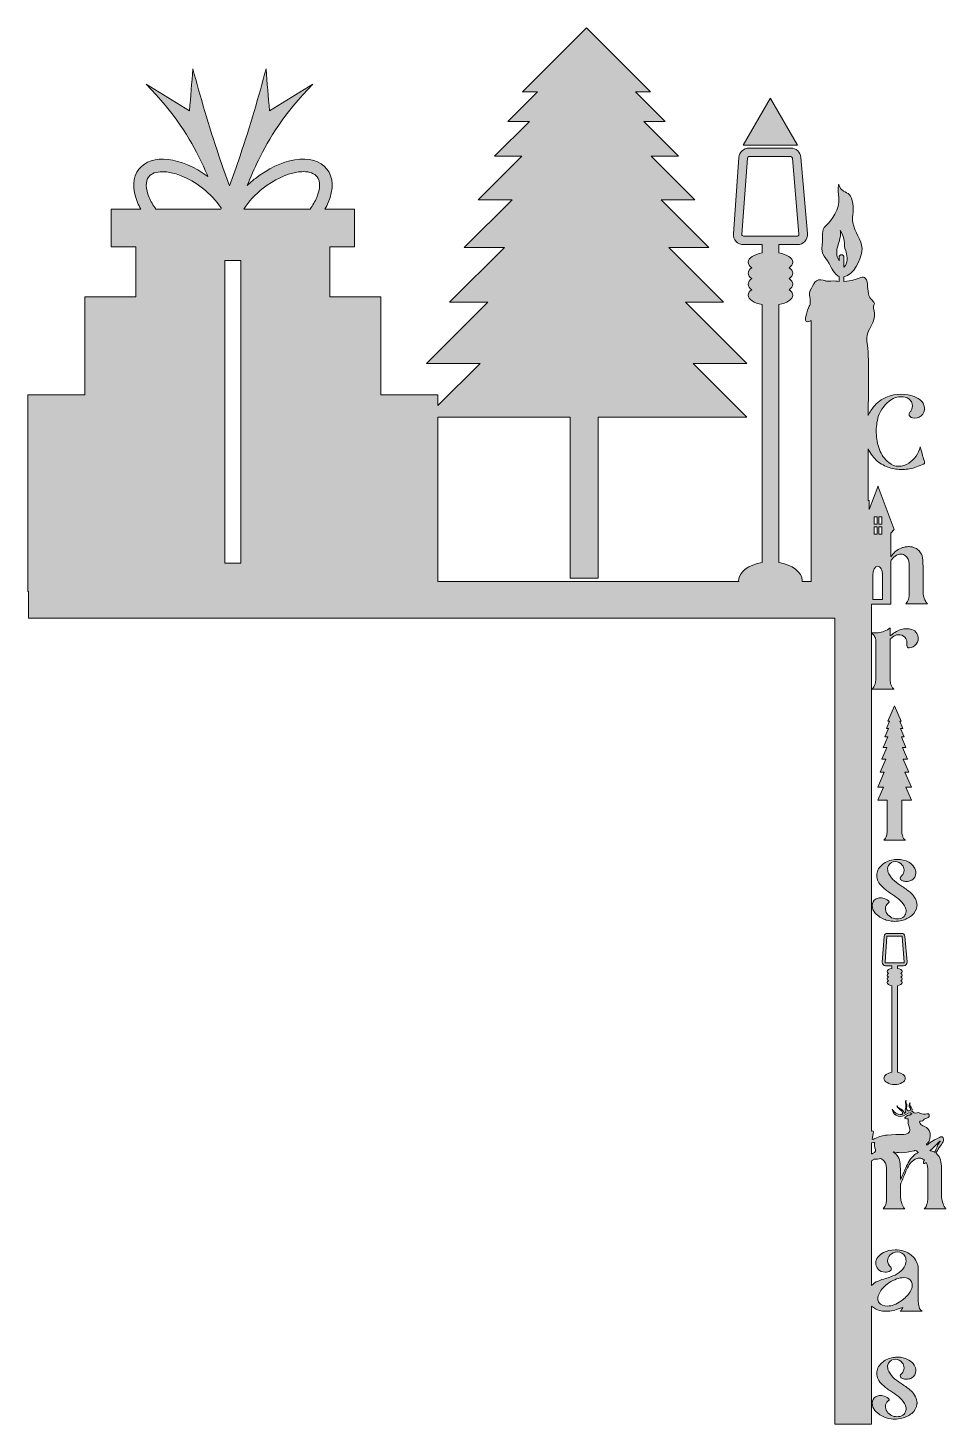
# Model space of a CAD drawing. Extents: x 560 to 2441, y -2931 to -69.
import ezdxf

# ---------------------------------------------------------------- set-up
doc = ezdxf.new("R2010")
doc.units = 0
doc.header["$MEASUREMENT"] = 0
doc.layers.add('Layer 1', color=7, linetype='Continuous')

# ---------------------------------------------------------------- blocks, each defined once
blk = doc.blocks.new('block 2')
at = {"layer": 'Layer 1', "true_color": 0xffffff}
h = blk.add_hatch(color=7, dxfattribs=at)
h.dxf.hatch_style = 2
edge = h.paths.add_edge_path()
edge.add_spline(control_points=[(2438.7, -2487.9), (2436.5, -2484.2), (2434.8, -2480.2), (2433.6, -2476), (2432.3, -2471.7), (2431.7, -2467.5), (2431.6, -2463.2), (2431.6, -2463.2), (2431.6, -2444), (2431.6, -2444), (2431.6, -2444), (2431.7, -2430.7), (2431.7, -2430.7), (2431.7, -2430.7), (2431.6, -2417.3), (2431.6, -2417.3), (2431.6, -2408.4), (2431.4, -2401.9), (2431.1, -2398.1), (2430.5, -2391.6), (2429, -2386.4), (2426.4, -2382.4), (2424.5, -2379.6), (2422.5, -2377.4), (2420.6, -2375.9), (2420.4, -2375.7), (2420.1, -2375.5), (2419.9, -2375.3), (2420.8, -2373.9), (2421.6, -2372.7), (2422.1, -2371.8), (2424.2, -2368.3), (2434.8, -2352.3), (2434.8, -2352.3), (2434.8, -2352.3), (2436.6, -2347.2), (2434.6, -2343.9), (2432.7, -2340.6), (2429.6, -2342.3), (2429.6, -2342.3), (2429.6, -2342.3), (2418.4, -2347.2), (2411.6, -2351.7), (2404.8, -2356.2), (2403.8, -2358), (2402.8, -2358.4), (2401.9, -2358.9), (2399.3, -2358.6), (2401.7, -2355.9), (2404.1, -2353.2), (2406.6, -2352.6), (2407.2, -2348.5), (2407.7, -2344.4), (2411.3, -2334.3), (2403.7, -2325.6), (2396.1, -2316.9), (2388.6, -2322.5), (2386.7, -2311), (2386.7, -2311), (2386.4, -2309.4), (2390, -2309.6), (2393.5, -2309.8), (2395.9, -2306.5), (2396.2, -2306), (2396.6, -2305.5), (2397.1, -2304.7), (2399, -2304.5), (2401, -2304.3), (2407.6, -2301.6), (2406.4, -2296.9), (2405.1, -2292.3), (2398.9, -2296.5), (2394.3, -2295.3), (2389.8, -2294.1), (2387.1, -2294.2), (2385.7, -2292.6), (2384.4, -2291.1), (2378.9, -2294.9), (2375.8, -2292.6), (2372.8, -2290.2), (2370.6, -2289.8), (2370.6, -2289.8), (2371.6, -2287), (2371.4, -2285.1), (2371, -2283.9), (2370.1, -2281.3), (2368.1, -2280.6), (2367.1, -2277.9), (2366.4, -2275.8), (2366.7, -2273.8), (2367, -2272.5), (2366.4, -2273.3), (2365.2, -2275.1), (2365.1, -2277.6), (2365.1, -2278.4), (2365, -2279.3), (2365.5, -2280.3), (2366.9, -2282.8), (2368.8, -2282.5), (2368.1, -2286.1), (2367.5, -2289.7), (2362.9, -2288.9), (2362.9, -2288.9), (2362.9, -2288.9), (2360.1, -2286.4), (2359.8, -2285.1), (2359.5, -2283.7), (2360.3, -2280.8), (2360.6, -2279.5), (2360.9, -2278.3), (2360.9, -2275.8), (2359.2, -2272.3), (2357.6, -2269), (2359, -2267.7), (2359.3, -2267.5), (2359, -2267.6), (2356.7, -2268.5), (2357.7, -2272.7), (2358.8, -2277), (2358.8, -2279.6), (2357.7, -2283.8), (2356.5, -2288), (2357.6, -2288.6), (2358.5, -2290.6), (2358, -2291.4), (2356.8, -2292.9), (2355, -2294.1), (2355.1, -2292.9), (2354.8, -2291.8), (2354.3, -2290.7), (2354.2, -2290.6), (2354.2, -2290.5), (2354.1, -2290.3), (2354.1, -2290.3), (2353.8, -2289.9), (2353.8, -2289.9), (2353.8, -2289.9), (2353.6, -2289.5), (2353.6, -2289.5), (2353.5, -2289.4), (2353.4, -2289.3), (2353.3, -2289.2), (2353.3, -2289.2), (2352.7, -2288.5), (2352.7, -2288.5), (2352.5, -2288.2), (2352.3, -2288.1), (2352.1, -2287.9), (2351.9, -2287.7), (2351.7, -2287.5), (2351.4, -2287.3), (2351.4, -2287.3), (2350.7, -2286.8), (2350.7, -2286.8), (2350.5, -2286.6), (2350.3, -2286.5), (2350.1, -2286.3), (2350.1, -2286.3), (2349.3, -2285.9), (2349.3, -2285.9), (2348.8, -2285.6), (2348.4, -2285.3), (2347.9, -2285.1), (2347.5, -2284.9), (2347, -2284.6), (2346.6, -2284.4), (2345.7, -2283.9), (2344.8, -2283.3), (2343.9, -2282.7), (2343.1, -2282.1), (2342.3, -2281.4), (2341.7, -2280.6), (2341.3, -2280.3), (2341, -2279.8), (2340.8, -2279.4), (2340.6, -2278.9), (2340.5, -2278.4), (2340.6, -2277.9), (2340.4, -2278.4), (2340.5, -2278.9), (2340.6, -2279.5), (2340.8, -2280), (2341, -2280.5), (2341.3, -2280.9), (2341.8, -2281.8), (2342.5, -2282.7), (2343.3, -2283.4), (2344.1, -2284.2), (2344.9, -2284.9), (2345.7, -2285.6), (2346.2, -2285.9), (2346.6, -2286.2), (2347, -2286.5), (2347.5, -2286.9), (2347.9, -2287.2), (2348.3, -2287.5), (2349.8, -2288.7), (2351.2, -2290.2), (2351.7, -2291.8), (2351.9, -2292.6), (2351.9, -2293.4), (2351.7, -2294.1), (2351.7, -2294.3), (2351.6, -2294.5), (2351.5, -2294.7), (2351.4, -2294.9), (2351.4, -2295), (2351.3, -2295.2), (2351.2, -2295.4), (2351.1, -2295.5), (2351, -2295.7), (2350.9, -2295.8), (2350.9, -2295.8), (2350.8, -2295.9), (2350.8, -2295.9), (2350.8, -2296), (2350.7, -2296), (2350.7, -2296), (2350.7, -2296), (2350.7, -2296), (2350.7, -2296), (2350.7, -2296), (2350.7, -2296), (2350.7, -2296), (2350.7, -2296.1), (2350.7, -2296.1), (2349.6, -2296.3), (2348.3, -2296.6), (2346.8, -2296.5), (2341.2, -2296.4), (2335, -2292.1), (2330.6, -2285.1), (2330.6, -2285.1), (2330.6, -2289.1), (2333.1, -2292.5), (2335.7, -2296), (2340.6, -2300.7), (2348, -2300.4), (2355.5, -2300.2), (2362.6, -2291.7), (2367.2, -2293.1), (2371.8, -2294.6), (2371.5, -2295.2), (2371.5, -2295.2), (2371.5, -2295.2), (2367.6, -2295.8), (2366.8, -2297.9), (2366.8, -2297.9), (2360.9, -2295.8), (2355.7, -2303.7), (2355.7, -2303.7), (2359.7, -2305.6), (2363.3, -2304.9), (2363.3, -2304.9), (2361.9, -2313.1), (2364.3, -2319.4), (2366.8, -2325.6), (2368.1, -2331), (2362.9, -2334.6), (2357.7, -2338.1), (2349.2, -2337.1), (2348.7, -2337.1), (2348.3, -2337.1), (2330.8, -2337.1), (2320.4, -2338.3), (2310.1, -2339.6), (2306.8, -2340.2), (2293.6, -2346.3), (2293.6, -2346.3), (2288.2, -2350.2), (2289.9, -2343.4), (2291.6, -2336.6), (2292.9, -2332), (2291.5, -2330.5), (2290.6, -2329.6), (2289.4, -2329.6), (2288.2, -2330.6), (2288.2, -2330.6), (2288.2, -1309.3), (2288.2, -1309.3), (2290.9, -1311.1), (2293, -1313.3), (2294.5, -1316), (2296, -1318.9), (2296.8, -1322), (2296.8, -1325.3), (2296.8, -1325.3), (2296.8, -1403), (2296.8, -1403), (2296.8, -1407), (2296.4, -1410.3), (2295.7, -1413), (2295, -1415.6), (2294.1, -1417.8), (2293.2, -1419.4), (2292.2, -1421.1), (2291.4, -1422.2), (2290.7, -1422.9), (2290.7, -1422.9), (2289.6, -1424), (2289.6, -1424), (2289.6, -1424), (2334.4, -1424), (2334.4, -1424), (2332.8, -1423.3), (2331.5, -1422), (2330.4, -1420.3), (2329.4, -1418.5), (2328.6, -1416.7), (2328, -1414.7), (2327.5, -1412.8), (2327.1, -1411.1), (2326.9, -1409.6), (2326.9, -1409.6), (2326.5, -1407.5), (2326.5, -1407.5), (2326.5, -1407.5), (2326.5, -1321.4), (2326.5, -1321.4), (2326.5, -1321.4), (2331.3, -1317.3), (2331.3, -1317.3), (2334.5, -1314.6), (2338.1, -1313), (2342.1, -1312.6), (2342.7, -1312.5), (2343.3, -1312.5), (2344, -1312.5), (2345, -1312.5), (2346.1, -1312.6), (2347.1, -1312.8), (2352, -1313.7), (2355.9, -1316.3), (2358.6, -1320.6), (2359.8, -1322.7), (2360.4, -1324.7), (2360.6, -1326.5), (2360.7, -1328.4), (2360.8, -1329.8), (2360.8, -1330.8), (2360.8, -1332.1), (2360.7, -1333.3), (2360.5, -1334.4), (2360.5, -1334.4), (2360.5, -1334.9), (2360.5, -1334.9), (2360.5, -1336.3), (2361, -1337.5), (2361.9, -1338.4), (2362.7, -1339.3), (2363.7, -1339.7), (2365.1, -1339.7), (2365.1, -1339.7), (2365.5, -1339.7), (2365.5, -1339.7), (2371.3, -1339), (2376, -1336.5), (2379.7, -1332), (2382, -1328.9), (2383.2, -1326.2), (2383.4, -1323.9), (2383.6, -1321.6), (2383.7, -1320.2), (2383.7, -1319.7), (2383.7, -1316.4), (2382.9, -1313.3), (2381.3, -1310.4), (2378.4, -1305.8), (2375, -1302.9), (2371, -1301.8), (2367, -1300.7), (2363.5, -1300.2), (2360.4, -1300.2), (2358.5, -1300.2), (2356.6, -1300.3), (2354.6, -1300.6), (2345.8, -1302.2), (2337.8, -1305.9), (2330.8, -1311.7), (2330.8, -1311.7), (2326.5, -1315.2), (2326.5, -1315.2), (2326.5, -1315.2), (2326.5, -1298.2), (2326.5, -1298.2), (2322.8, -1301.5), (2318.8, -1303.9), (2314.3, -1305.4), (2309.9, -1307), (2305.8, -1308), (2301.9, -1308.4), (2298, -1308.8), (2294.8, -1309), (2292.3, -1309), (2292.3, -1309), (2291.3, -1309), (2291.3, -1309), (2291.3, -1309), (2288.2, -1308.9), (2288.2, -1308.9), (2288.2, -1308.9), (2288.2, -1278.9), (2288.2, -1278.9), (2288.2, -1278.9), (2288.2, -1250.1), (2288.2, -1250.1), (2288.2, -1250.1), (2327.6, -1250.1), (2327.6, -1250.1), (2327.6, -1250.1), (2327.6, -1161), (2327.6, -1161), (2328.2, -1160.1), (2328.8, -1159.2), (2329.5, -1158.3), (2332.2, -1154.8), (2335.5, -1152), (2339.4, -1149.8), (2342, -1148.3), (2344.7, -1147.5), (2347.5, -1147.4), (2347.5, -1147.4), (2348.5, -1147.4), (2348.5, -1147.4), (2351.9, -1147.4), (2355, -1148.5), (2357.9, -1150.7), (2358.9, -1151.5), (2359.8, -1152.5), (2360.6, -1153.6), (2362.4, -1156.2), (2363.7, -1158.9), (2364.3, -1161.8), (2365, -1164.7), (2365.3, -1167.1), (2365.4, -1168.9), (2365.4, -1168.9), (2365.4, -1228.3), (2365.4, -1228.3), (2365.4, -1232.2), (2365, -1235.4), (2364.3, -1238), (2363.6, -1240.7), (2362.8, -1242.8), (2361.8, -1244.4), (2360.9, -1246.1), (2360, -1247.3), (2359.3, -1248), (2359.3, -1248), (2358.2, -1249.2), (2358.2, -1249.2), (2358.2, -1249.2), (2402.9, -1249.2), (2402.9, -1249.2), (2401.4, -1248), (2400, -1246), (2398.6, -1243.2), (2397.3, -1240.4), (2396.3, -1237.9), (2395.6, -1235.7), (2394.5, -1231.5), (2393.8, -1227.3), (2393.7, -1223.1), (2393.7, -1223.1), (2393.7, -1204.5), (2393.7, -1204.5), (2393.7, -1204.5), (2393.8, -1191.4), (2393.8, -1191.4), (2393.8, -1191.4), (2393.7, -1178.3), (2393.7, -1178.3), (2393.7, -1169.7), (2393.5, -1163.4), (2393.1, -1159.7), (2392.6, -1153.4), (2391.1, -1148.3), (2388.5, -1144.4), (2386.5, -1141.6), (2384.6, -1139.4), (2382.6, -1137.9), (2380.7, -1136.5), (2379.3, -1135.5), (2378.4, -1135.2), (2375.8, -1133.9), (2373.4, -1133), (2371.2, -1132.6), (2369, -1132.2), (2367, -1132), (2365.4, -1132), (2365.4, -1132), (2363.9, -1132), (2363.9, -1132), (2360.4, -1132), (2357.4, -1132.3), (2354.9, -1132.9), (2352.1, -1133.7), (2350.2, -1134.3), (2348.9, -1134.8), (2344.5, -1136.6), (2340.5, -1139.1), (2336.9, -1142.1), (2333.2, -1145.3), (2330.1, -1149), (2327.6, -1153.1), (2327.6, -1153.1), (2327.6, -1104.4), (2327.6, -1104.4), (2327.6, -1104.4), (2334.7, -1096.6), (2334.7, -1096.6), (2334.7, -1096.6), (2301.7, -1009.3), (2301.7, -1009.3), (2301.7, -1009.3), (2301.7, -1007.9), (2301.7, -1007.9), (2301.7, -1007.9), (2301.4, -1008.6), (2301.4, -1008.6), (2301.4, -1008.6), (2301.1, -1007.9), (2301.1, -1007.9), (2301.1, -1007.9), (2301.1, -1009.3), (2301.1, -1009.3), (2301.1, -1009.3), (2283.4, -1056.1), (2283.4, -1056.1), (2283.4, -1056.1), (2283.4, -1037.5), (2283.4, -1037.5), (2283.4, -1037.5), (2281.2, -1037.5), (2281.2, -1037.5), (2281.2, -1037.5), (2281.3, -931.7), (2281.3, -931.7), (2283.7, -936.7), (2286.6, -941.5), (2290, -946), (2295.9, -953.9), (2303.1, -960.1), (2311.7, -964.6), (2320, -968.9), (2328.8, -971.7), (2338.1, -972.9), (2347.3, -974.2), (2356.6, -974.1), (2365.7, -972.6), (2370.9, -971.7), (2375.8, -970.4), (2380.5, -968.6), (2385.2, -966.8), (2389.9, -964.9), (2394.6, -962.8), (2395.1, -962.6), (2395.5, -962.3), (2395.9, -962.1), (2396.3, -961.8), (2396.6, -961.4), (2396.8, -961), (2397, -960.6), (2397.1, -960.2), (2397, -959.7), (2396.9, -959.2), (2396.8, -958.8), (2396.7, -958.3), (2395.5, -954.1), (2394.2, -949.8), (2392.9, -945.6), (2391.2, -939.6), (2389.5, -933.6), (2387.8, -927.6), (2386.2, -934.4), (2383.4, -940.6), (2379.3, -946.3), (2375.2, -951.9), (2370.3, -956.7), (2364.6, -960.7), (2357.9, -965.2), (2351, -967.4), (2343.9, -967.3), (2336.7, -967.3), (2329.9, -964.8), (2323.5, -959.7), (2315, -952.6), (2308.6, -943.6), (2304.5, -932.7), (2300.3, -921.8), (2298.1, -910.5), (2297.9, -898.6), (2297.6, -886.7), (2299.1, -875.7), (2302.1, -865.4), (2306.9, -850.9), (2315.8, -839.2), (2328.8, -830.4), (2333.2, -827.7), (2338.4, -825.9), (2344.4, -825.1), (2350.4, -824.3), (2355.9, -825), (2361.1, -827.1), (2366.2, -829.2), (2369.6, -833.2), (2371.5, -839.1), (2372.7, -844.4), (2371.8, -849.4), (2368.7, -854), (2368.4, -854.4), (2368.1, -854.8), (2367.7, -855.3), (2366.2, -856.8), (2365.3, -858.6), (2365, -860.6), (2365, -862.5), (2365.7, -864.1), (2367.1, -865.4), (2368.6, -866.6), (2370.2, -867.5), (2372, -867.9), (2378.6, -869.4), (2384.6, -868), (2389.8, -863.8), (2394.9, -859.2), (2397.1, -853.5), (2396.6, -846.8), (2395.7, -840.5), (2392.7, -835.2), (2387.7, -831), (2382.8, -827.1), (2377.3, -824.4), (2371.2, -822.8), (2350.6, -816.9), (2330.8, -819), (2311.8, -828.9), (2301.4, -834.8), (2293.1, -842.8), (2286.8, -852.8), (2284.8, -856.1), (2283, -859.5), (2281.4, -863), (2281.4, -863), (2281.5, -841.6), (2281.5, -841.6), (2281.5, -841.6), (2284.1, -746.2), (2279.9, -719.8), (2275.8, -693.3), (2281.5, -692.8), (2290.8, -672.6), (2294.8, -663.9), (2295.4, -655.1), (2292.9, -645.8), (2292.2, -643.5), (2291.4, -641), (2292.3, -638.8), (2292.7, -637.6), (2293.5, -636.5), (2293.9, -635.3), (2294.4, -633.2), (2293.2, -631), (2291.7, -629.4), (2289.2, -626.6), (2286.8, -624.1), (2284.8, -620.9), (2278.6, -611.4), (2282.1, -595.3), (2277.6, -585.1), (2273.1, -575), (2267.1, -580.7), (2254.6, -584.4), (2242.7, -587.9), (2241.1, -587.5), (2231.7, -588.3), (2231.7, -588.3), (2231.7, -578.6), (2231.7, -578.6), (2252.9, -574.8), (2265, -544), (2268.3, -527.2), (2271.7, -509.3), (2257.4, -494), (2251.7, -474.9), (2246.1, -455.8), (2252.9, -447.1), (2250, -428.4), (2247.1, -409.8), (2239.9, -407.8), (2230.7, -403), (2221.6, -398.1), (2221.2, -388.6), (2221.2, -388.6), (2221.2, -388.6), (2218.1, -395.6), (2221, -417.5), (2223.9, -439.5), (2206.2, -463.4), (2194.9, -474.1), (2183.7, -484.8), (2190.5, -492.8), (2186.8, -513.6), (2183.1, -534.4), (2196.3, -539.3), (2205.1, -558.3), (2211.1, -571.4), (2217.9, -576.5), (2221.6, -578.4), (2221.6, -578.4), (2221.6, -588.4), (2221.6, -588.4), (2217.2, -587.9), (2213.4, -587), (2204.5, -587.5), (2190.5, -588.3), (2198.8, -586.7), (2184.5, -585.1), (2177.9, -584.4), (2172.7, -587.9), (2169.7, -593.5), (2166.9, -598.7), (2162.7, -605.8), (2161.3, -611.6), (2159.9, -617.6), (2162.9, -623.3), (2162.7, -629.3), (2162.5, -639.4), (2162.7, -630.8), (2154.7, -655.2), (2146.7, -679.6), (2164.8, -668.4), (2164.8, -668.4), (2164.8, -668.4), (2164.8, -1203.8), (2164.8, -1203.8), (2164.8, -1203.8), (2146.1, -1203.8), (2146.1, -1203.8), (2146.1, -1203.1), (2146.1, -1202.4), (2146.1, -1201.7), (2146.1, -1184), (2125.8, -1169.1), (2098.2, -1164.7), (2098.2, -1164.7), (2098.2, -635.6), (2098.2, -635.6), (2114.9, -632.5), (2126.7, -625.1), (2126.7, -616.5), (2126.7, -612.3), (2123.9, -608.4), (2119.2, -605.2), (2123.9, -601.9), (2126.7, -598.1), (2126.7, -593.9), (2126.7, -589.7), (2123.9, -585.9), (2119.2, -582.6), (2123.9, -579.4), (2126.7, -575.5), (2126.7, -571.3), (2126.7, -567.2), (2123.9, -563.3), (2119.2, -560.1), (2123.9, -556.8), (2126.7, -553), (2126.7, -548.8), (2126.7, -540.1), (2114.9, -532.7), (2098.2, -529.7), (2098.2, -529.7), (2098.2, -512.8), (2098.2, -512.8), (2098.2, -512.8), (2136.2, -512.8), (2136.2, -512.8), (2142, -512.8), (2147.5, -510.4), (2151.5, -506.1), (2155.4, -501.8), (2157.3, -496.1), (2156.9, -490.3), (2156.9, -490.3), (2143.6, -333.9), (2143.6, -333.9), (2142.7, -323.1), (2133.8, -314.9), (2123, -314.9), (2123, -314.9), (2037.1, -314.9), (2037.1, -314.9), (2026.3, -314.9), (2017.2, -323.3), (2016.4, -334.1), (2016.4, -334.1), (2005.1, -490.6), (2005.1, -490.6), (2004.7, -496.3), (2006.7, -502), (2010.6, -506.2), (2014.5, -510.4), (2020, -512.8), (2025.8, -512.8), (2025.8, -512.8), (2063.9, -512.8), (2063.9, -512.8), (2063.9, -512.8), (2063.9, -529.7), (2063.9, -529.7), (2047.2, -532.7), (2035.4, -540.1), (2035.4, -548.8), (2035.4, -553), (2038.2, -556.8), (2042.9, -560.1), (2038.2, -563.3), (2035.4, -567.2), (2035.4, -571.3), (2035.4, -575.5), (2038.2, -579.4), (2042.9, -582.6), (2038.2, -585.9), (2035.4, -589.7), (2035.4, -593.9), (2035.4, -598.1), (2038.2, -601.9), (2042.9, -605.2), (2038.2, -608.4), (2035.4, -612.3), (2035.4, -616.5), (2035.4, -625.1), (2047.2, -632.5), (2063.9, -635.6), (2063.9, -635.6), (2063.9, -1164.7), (2063.9, -1164.7), (2036.3, -1169.1), (2016, -1184), (2016, -1201.7), (2016, -1202.4), (2016, -1203.1), (2016.1, -1203.8), (2016.1, -1203.8), (1399.8, -1203.8), (1399.8, -1203.8), (1399.8, -1203.8), (1399.8, -866.3), (1399.8, -866.3), (1399.8, -866.3), (1671, -866.3), (1671, -866.3), (1671, -866.3), (1671, -1196.6), (1671, -1196.6), (1671, -1196.6), (1728.3, -1196.6), (1728.3, -1196.6), (1728.3, -1196.6), (1728.3, -866.3), (1728.3, -866.3), (1728.3, -866.3), (2032.4, -866.3), (2032.4, -866.3), (2032.4, -866.3), (1922.6, -756.6), (1922.6, -756.6), (1922.6, -756.6), (2032.4, -756.6), (2032.4, -756.6), (2032.4, -756.6), (1906.8, -631.1), (1906.8, -631.1), (1906.8, -631.1), (1985.2, -631.1), (1985.2, -631.1), (1985.2, -631.1), (1872.8, -518.7), (1872.8, -518.7), (1872.8, -518.7), (1954.8, -518.7), (1954.8, -518.7), (1954.8, -518.7), (1857.1, -420.9), (1857.1, -420.9), (1857.1, -420.9), (1926.2, -420.9), (1926.2, -420.9), (1926.2, -420.9), (1836.9, -331.6), (1836.9, -331.6), (1836.9, -331.6), (1892.8, -331.6), (1892.8, -331.6), (1892.8, -331.6), (1821.6, -260.4), (1821.6, -260.4), (1821.6, -260.4), (1865.4, -260.4), (1865.4, -260.4), (1865.4, -260.4), (1804.7, -199.7), (1804.7, -199.7), (1804.7, -199.7), (1835.6, -199.7), (1835.6, -199.7), (1835.6, -199.7), (1704.4, -68.5), (1704.4, -68.5), (1704.4, -68.5), (1573.3, -199.7), (1573.3, -199.7), (1573.3, -199.7), (1604.1, -199.7), (1604.1, -199.7), (1604.1, -199.7), (1543.4, -260.4), (1543.4, -260.4), (1543.4, -260.4), (1587.2, -260.4), (1587.2, -260.4), (1587.2, -260.4), (1516, -331.6), (1516, -331.6), (1516, -331.6), (1571.9, -331.6), (1571.9, -331.6), (1571.9, -331.6), (1482.6, -420.9), (1482.6, -420.9), (1482.6, -420.9), (1551.8, -420.9), (1551.8, -420.9), (1551.8, -420.9), (1454, -518.7), (1454, -518.7), (1454, -518.7), (1536, -518.7), (1536, -518.7), (1536, -518.7), (1423.6, -631.1), (1423.6, -631.1), (1423.6, -631.1), (1502, -631.1), (1502, -631.1), (1502, -631.1), (1376.5, -756.6), (1376.5, -756.6), (1376.5, -756.6), (1486.2, -756.6), (1486.2, -756.6), (1486.2, -756.6), (1399.8, -842.9), (1399.8, -842.9), (1399.8, -842.9), (1399.8, -820.6), (1399.8, -820.6), (1399.8, -820.6), (1283.2, -820.6), (1283.2, -820.6), (1283.2, -820.6), (1283.2, -619.9), (1283.2, -619.9), (1283.2, -619.9), (1178.7, -619.9), (1178.7, -619.9), (1178.7, -619.9), (1178.7, -517.3), (1178.7, -517.3), (1178.7, -517.3), (1229.3, -517.3), (1229.3, -517.3), (1229.3, -517.3), (1229.3, -439.8), (1229.3, -439.8), (1229.3, -439.8), (1168.5, -439.8), (1168.5, -439.8), (1171, -435.3), (1173.3, -430.8), (1175.2, -426.3), (1186.8, -399.1), (1185.8, -374.8), (1172.5, -357.9), (1159.2, -340.9), (1135.8, -334.2), (1106.7, -339), (1080.4, -343.4), (1051.7, -356.9), (1026, -377.1), (1020.1, -381.7), (1014.5, -386.6), (1009.3, -391.7), (1016.2, -374.7), (1023.8, -356.8), (1032.2, -339.6), (1052.6, -297.5), (1086.1, -242.2), (1143.7, -183.9), (1143.7, -183.9), (1054.8, -238.3), (1054.8, -238.3), (1052.5, -209.7), (1050.1, -181.2), (1047.8, -152.6), (1032.9, -209.4), (1015.3, -269), (994.5, -331), (987.4, -352), (980.2, -372.5), (972.9, -392.5), (965.6, -372.5), (958.4, -352), (951.4, -331), (930.5, -269), (913, -209.4), (898, -152.6), (895.7, -181.2), (893.4, -209.7), (891.1, -238.3), (891.1, -238.3), (802.2, -183.9), (802.2, -183.9), (859.7, -242.2), (893.2, -297.5), (913.7, -339.6), (919.1, -350.7), (924.1, -362.1), (928.9, -373.4), (874.1, -332.6), (812.7, -325.6), (787.4, -357.9), (774, -374.8), (773.1, -399.1), (784.7, -426.3), (786.6, -430.8), (788.8, -435.3), (791.4, -439.8), (791.4, -439.8), (730.5, -439.8), (730.5, -439.8), (730.5, -439.8), (730.5, -517.3), (730.5, -517.3), (730.5, -517.3), (781.2, -517.3), (781.2, -517.3), (781.2, -517.3), (781.2, -619.9), (781.2, -619.9), (781.2, -619.9), (676.7, -619.9), (676.7, -619.9), (676.7, -619.9), (676.7, -820.6), (676.7, -820.6), (676.7, -820.6), (560.1, -820.6), (560.1, -820.6), (560.1, -820.6), (560.1, -1224.3), (560.1, -1224.3), (560.1, -1224.3), (561, -1224.3), (561, -1224.3), (561, -1224.3), (561, -1278.9), (561, -1278.9), (561, -1278.9), (2213.1, -1278.9), (2213.1, -1278.9), (2213.1, -1278.9), (2213.1, -2930.9), (2213.1, -2930.9), (2213.1, -2930.9), (2288.2, -2930.9), (2288.2, -2930.9), (2288.2, -2930.9), (2288.2, -2689), (2288.2, -2689), (2290.5, -2691.3), (2293.1, -2693.2), (2296.1, -2694.8), (2301.6, -2697.6), (2308.3, -2699.2), (2316.2, -2699.7), (2324.2, -2700.1), (2333.2, -2698.5), (2343.3, -2694.8), (2346.2, -2693.8), (2349.1, -2692.9), (2352.2, -2692.1), (2351, -2694.8), (2349.9, -2696.8), (2348.8, -2698), (2348.8, -2698), (2347.1, -2699.7), (2347.1, -2699.7), (2347.1, -2699.7), (2391.8, -2699.7), (2391.8, -2699.7), (2389.1, -2698.4), (2387, -2695.4), (2385.6, -2690.7), (2384.5, -2687.3), (2384, -2683.9), (2384, -2680.4), (2384, -2680.4), (2384, -2614.4), (2384, -2614.4), (2384, -2605.4), (2381, -2597.1), (2375, -2589.6), (2375, -2589.6), (2374.4, -2588.9), (2374.4, -2588.9), (2372.9, -2587.4), (2371.4, -2586), (2369.7, -2584.7), (2360.3, -2577.5), (2349.1, -2573.8), (2336.3, -2573.8), (2327.7, -2573.8), (2319.8, -2575.7), (2312.6, -2579.4), (2308.1, -2581.8), (2304.3, -2584.8), (2301.3, -2588.6), (2298.3, -2592.4), (2296.9, -2596.5), (2296.9, -2601.1), (2296.9, -2605.6), (2298.4, -2609.5), (2301.5, -2613), (2305.4, -2617.3), (2310.2, -2619.5), (2316.1, -2619.5), (2319.7, -2619.5), (2323.2, -2618.5), (2326.6, -2616.5), (2329.5, -2614.6), (2329.7, -2612.3), (2327.5, -2609.5), (2323.2, -2605.1), (2321.1, -2600.7), (2321.1, -2596.1), (2321.1, -2591.7), (2322.7, -2587.8), (2325.9, -2584.6), (2330, -2580.3), (2335, -2578.1), (2340.7, -2578.1), (2348.1, -2578.1), (2353.5, -2581.2), (2357, -2587.2), (2358.2, -2589.3), (2358.8, -2592.2), (2358.8, -2595.9), (2358.8, -2602.2), (2356.7, -2608), (2352.3, -2613.3), (2348, -2618.6), (2342.7, -2622.6), (2336.5, -2625.3), (2330.3, -2628), (2323.8, -2630.4), (2317.1, -2632.3), (2311.7, -2633.9), (2306.6, -2635.7), (2301.7, -2637.7), (2296.6, -2639.8), (2292.1, -2642.8), (2288.2, -2646.7), (2288.2, -2646.7), (2288.2, -2391.4), (2288.2, -2391.4), (2289.7, -2390.1), (2291.3, -2389), (2293, -2388), (2293.3, -2387.9), (2293.5, -2387.7), (2293.7, -2387.6), (2298.3, -2387.9), (2303.3, -2387.7), (2307.3, -2386.5), (2308.7, -2387), (2310.2, -2387.9), (2311.5, -2389), (2312.5, -2389.8), (2313.4, -2390.8), (2314.2, -2391.9), (2316.1, -2394.6), (2317.3, -2397.4), (2318, -2400.3), (2318.6, -2403.3), (2319, -2405.7), (2319, -2407.6), (2319, -2407.6), (2319, -2468.5), (2319, -2468.5), (2319, -2472.4), (2318.7, -2475.7), (2318, -2478.4), (2317.2, -2481), (2316.4, -2483.2), (2315.5, -2484.8), (2314.5, -2486.4), (2313.7, -2487.6), (2312.9, -2488.4), (2312.9, -2488.4), (2311.9, -2489.4), (2311.9, -2489.4), (2311.9, -2489.4), (2330.4, -2489.4), (2330.4, -2489.4), (2330.8, -2489.6), (2331.3, -2489.6), (2331.8, -2489.6), (2336.5, -2489.7), (2341.3, -2489.8), (2346, -2489.8), (2349.2, -2489.8), (2352.4, -2489.8), (2355.5, -2489.7), (2355.5, -2489.7), (2355.5, -2489.6), (2355.4, -2489.5), (2355.4, -2489.5), (2355.3, -2489.4), (2355.3, -2489.4), (2355.3, -2489.4), (2356.6, -2489.4), (2356.6, -2489.4), (2355.8, -2489.1), (2355.1, -2488.6), (2354.4, -2487.9), (2352.2, -2484.2), (2350.5, -2480.2), (2349.3, -2476), (2348.1, -2471.7), (2347.4, -2467.5), (2347.3, -2463.2), (2347.3, -2463.2), (2347.3, -2439.6), (2347.3, -2439.6), (2347.4, -2439.5), (2347.5, -2439.3), (2347.6, -2439.1), (2347.7, -2438.9), (2347.7, -2438.7), (2347.9, -2438.5), (2347.9, -2438.5), (2348.4, -2437.1), (2348.4, -2437.1), (2350.1, -2433.3), (2351.8, -2429.3), (2353.3, -2425.4), (2355.5, -2419.6), (2358, -2413.9), (2360.6, -2408.3), (2362.5, -2404.2), (2364.8, -2400.4), (2367.5, -2396.8), (2370.2, -2393.2), (2373.5, -2390.2), (2377.3, -2388), (2380, -2386.5), (2382.7, -2385.7), (2385.5, -2385.5), (2385.5, -2385.5), (2386.5, -2385.5), (2386.5, -2385.5), (2389.8, -2385.5), (2392.9, -2386.7), (2395.8, -2389), (2396.1, -2389.2), (2396.3, -2389.5), (2396.6, -2389.7), (2394.4, -2390.9), (2394, -2395.2), (2394.9, -2396.6), (2395.4, -2397.4), (2397.7, -2396.1), (2400.2, -2394.7), (2401.1, -2396.5), (2401.8, -2398.4), (2402.3, -2400.3), (2402.9, -2403.3), (2403.3, -2405.7), (2403.4, -2407.6), (2403.4, -2407.6), (2403.4, -2468.5), (2403.4, -2468.5), (2403.4, -2472.4), (2403, -2475.7), (2402.3, -2478.4), (2401.5, -2481), (2400.7, -2483.2), (2399.8, -2484.8), (2398.8, -2486.4), (2398, -2487.6), (2397.2, -2488.4), (2397.2, -2488.4), (2396.1, -2489.4), (2396.1, -2489.4), (2396.1, -2489.4), (2414.6, -2489.4), (2414.6, -2489.4), (2415.1, -2489.6), (2415.5, -2489.6), (2416, -2489.6), (2420.8, -2489.7), (2425.5, -2489.8), (2430.3, -2489.8), (2433.5, -2489.8), (2436.7, -2489.8), (2439.8, -2489.7), (2439.7, -2489.7), (2439.7, -2489.6), (2439.7, -2489.5), (2439.7, -2489.5), (2439.6, -2489.5), (2439.6, -2489.4), (2439.6, -2489.4), (2440.8, -2489.4), (2440.8, -2489.4), (2440, -2489.1), (2439.3, -2488.6), (2438.7, -2487.9)], knot_values=[0, 0, 0, 0, 1, 1, 1, 2, 2, 2, 3, 3, 3, 4, 4, 4, 5, 5, 5, 6, 6, 6, 7, 7, 7, 8, 8, 8, 9, 9, 9, 10, 10, 10, 11, 11, 11, 12, 12, 12, 13, 13, 13, 14, 14, 14, 15, 15, 15, 16, 16, 16, 17, 17, 17, 18, 18, 18, 19, 19, 19, 20, 20, 20, 21, 21, 21, 22, 22, 22, 23, 23, 23, 24, 24, 24, 25, 25, 25, 26, 26, 26, 27, 27, 27, 28, 28, 28, 29, 29, 29, 30, 30, 30, 31, 31, 31, 32, 32, 32, 33, 33, 33, 34, 34, 34, 35, 35, 35, 36, 36, 36, 37, 37, 37, 38, 38, 38, 39, 39, 39, 40, 40, 40, 41, 41, 41, 42, 42, 42, 43, 43, 43, 44, 44, 44, 45, 45, 45, 46, 46, 46, 47, 47, 47, 48, 48, 48, 49, 49, 49, 50, 50, 50, 51, 51, 51, 52, 52, 52, 53, 53, 53, 54, 54, 54, 55, 55, 55, 56, 56, 56, 57, 57, 57, 58, 58, 58, 59, 59, 59, 60, 60, 60, 61, 61, 61, 62, 62, 62, 63, 63, 63, 64, 64, 64, 65, 65, 65, 66, 66, 66, 67, 67, 67, 68, 68, 68, 69, 69, 69, 70, 70, 70, 71, 71, 71, 72, 72, 72, 73, 73, 73, 74, 74, 74, 75, 75, 75, 76, 76, 76, 77, 77, 77, 78, 78, 78, 79, 79, 79, 80, 80, 80, 81, 81, 81, 82, 82, 82, 83, 83, 83, 84, 84, 84, 85, 85, 85, 86, 86, 86, 87, 87, 87, 88, 88, 88, 89, 89, 89, 90, 90, 90, 91, 91, 91, 92, 92, 92, 93, 93, 93, 94, 94, 94, 95, 95, 95, 96, 96, 96, 97, 97, 97, 98, 98, 98, 99, 99, 99, 100, 100, 100, 101, 101, 101, 102, 102, 102, 103, 103, 103, 104, 104, 104, 105, 105, 105, 106, 106, 106, 107, 107, 107, 108, 108, 108, 109, 109, 109, 110, 110, 110, 111, 111, 111, 112, 112, 112, 113, 113, 113, 114, 114, 114, 115, 115, 115, 116, 116, 116, 117, 117, 117, 118, 118, 118, 119, 119, 119, 120, 120, 120, 121, 121, 121, 122, 122, 122, 123, 123, 123, 124, 124, 124, 125, 125, 125, 126, 126, 126, 127, 127, 127, 128, 128, 128, 129, 129, 129, 130, 130, 130, 131, 131, 131, 132, 132, 132, 133, 133, 133, 134, 134, 134, 135, 135, 135, 136, 136, 136, 137, 137, 137, 138, 138, 138, 139, 139, 139, 140, 140, 140, 141, 141, 141, 142, 142, 142, 143, 143, 143, 144, 144, 144, 145, 145, 145, 146, 146, 146, 147, 147, 147, 148, 148, 148, 149, 149, 149, 150, 150, 150, 151, 151, 151, 152, 152, 152, 153, 153, 153, 154, 154, 154, 155, 155, 155, 156, 156, 156, 157, 157, 157, 158, 158, 158, 159, 159, 159, 160, 160, 160, 161, 161, 161, 162, 162, 162, 163, 163, 163, 164, 164, 164, 165, 165, 165, 166, 166, 166, 167, 167, 167, 168, 168, 168, 169, 169, 169, 170, 170, 170, 171, 171, 171, 172, 172, 172, 173, 173, 173, 174, 174, 174, 175, 175, 175, 176, 176, 176, 177, 177, 177, 178, 178, 178, 179, 179, 179, 180, 180, 180, 181, 181, 181, 182, 182, 182, 183, 183, 183, 184, 184, 184, 185, 185, 185, 186, 186, 186, 187, 187, 187, 188, 188, 188, 189, 189, 189, 190, 190, 190, 191, 191, 191, 192, 192, 192, 193, 193, 193, 194, 194, 194, 195, 195, 195, 196, 196, 196, 197, 197, 197, 198, 198, 198, 199, 199, 199, 200, 200, 200, 201, 201, 201, 202, 202, 202, 203, 203, 203, 204, 204, 204, 205, 205, 205, 206, 206, 206, 207, 207, 207, 208, 208, 208, 209, 209, 209, 210, 210, 210, 211, 211, 211, 212, 212, 212, 213, 213, 213, 214, 214, 214, 215, 215, 215, 216, 216, 216, 217, 217, 217, 218, 218, 218, 219, 219, 219, 220, 220, 220, 221, 221, 221, 222, 222, 222, 223, 223, 223, 224, 224, 224, 225, 225, 225, 226, 226, 226, 227, 227, 227, 228, 228, 228, 229, 229, 229, 230, 230, 230, 231, 231, 231, 232, 232, 232, 233, 233, 233, 234, 234, 234, 235, 235, 235, 236, 236, 236, 237, 237, 237, 238, 238, 238, 239, 239, 239, 240, 240, 240, 241, 241, 241, 242, 242, 242, 243, 243, 243, 244, 244, 244, 245, 245, 245, 246, 246, 246, 247, 247, 247, 248, 248, 248, 249, 249, 249, 250, 250, 250, 251, 251, 251, 252, 252, 252, 253, 253, 253, 254, 254, 254, 255, 255, 255, 256, 256, 256, 257, 257, 257, 258, 258, 258, 259, 259, 259, 260, 260, 260, 261, 261, 261, 262, 262, 262, 263, 263, 263, 264, 264, 264, 265, 265, 265, 266, 266, 266, 267, 267, 267, 268, 268, 268, 269, 269, 269, 270, 270, 270, 271, 271, 271, 272, 272, 272, 273, 273, 273, 274, 274, 274, 275, 275, 275, 276, 276, 276, 277, 277, 277, 278, 278, 278, 279, 279, 279, 280, 280, 280, 281, 281, 281, 282, 282, 282, 283, 283, 283, 284, 284, 284, 285, 285, 285, 286, 286, 286, 287, 287, 287, 288, 288, 288, 289, 289, 289, 290, 290, 290, 291, 291, 291, 292, 292, 292, 293, 293, 293, 294, 294, 294, 295, 295, 295, 296, 296, 296, 297, 297, 297, 298, 298, 298, 299, 299, 299, 300, 300, 300, 301, 301, 301, 302, 302, 302, 303, 303, 303, 304, 304, 304, 305, 305, 305, 306, 306, 306, 307, 307, 307, 308, 308, 308, 309, 309, 309, 310, 310, 310, 311, 311, 311, 312, 312, 312, 313, 313, 313, 314, 314, 314, 315, 315, 315, 316, 316, 316, 317, 317, 317, 318, 318, 318, 319, 319, 319, 320, 320, 320, 321, 321, 321, 322, 322, 322, 323, 323, 323, 324, 324, 324, 325, 325, 325, 326, 326, 326, 327, 327, 327, 328, 328, 328, 329, 329, 329, 330, 330, 330, 331, 331, 331, 332, 332, 332, 333, 333, 333, 334, 334, 334, 335, 335, 335, 336, 336, 336, 337, 337, 337, 338, 338, 338, 339, 339, 339, 340, 340, 340, 341, 341, 341, 342, 342, 342, 343, 343, 343, 344, 344, 344, 345, 345, 345, 346, 346, 346, 347, 347, 347, 348, 348, 348, 349, 349, 349, 350, 350, 350, 351, 351, 351, 352, 352, 352, 353, 353, 353, 354, 354, 354, 355, 355, 355, 356, 356, 356, 357, 357, 357, 358, 358, 358, 359, 359, 359, 360, 360, 360, 361, 361, 361, 362, 362, 362, 363, 363, 363, 364, 364, 364, 365, 365, 365, 366, 366, 366, 367, 367, 367, 368, 368, 368, 369, 369, 369, 370, 370, 370, 371, 371, 371, 372, 372, 372, 373, 373, 373, 374, 374, 374, 375, 375, 375, 376, 376, 376, 377, 377, 377, 378, 378, 378, 379, 379, 379, 380, 380, 380, 381, 381, 381, 382, 382, 382, 383, 383, 383, 384, 384, 384, 385, 385, 385, 386, 386, 386, 387, 387, 387, 388, 388, 388, 389, 389, 389, 390, 390, 390, 391, 391, 391, 392, 392, 392, 393, 393, 393, 394, 394, 394, 395, 395, 395, 396, 396, 396, 397, 397, 397, 398, 398, 398, 399, 399, 399, 400, 400, 400, 401, 401, 401, 402, 402, 402, 403, 403, 403, 404, 404, 404, 405, 405, 405, 406, 406, 406, 407, 407, 407, 408, 408, 408, 409, 409, 409, 410, 410, 410, 411, 411, 411, 412, 412, 412, 413, 413, 413, 414, 414, 414, 415, 415, 415, 416, 416, 416, 417, 417, 417, 418, 418, 418, 419, 419, 419, 420, 420, 420, 421, 421, 421, 422, 422, 422, 423, 423, 423, 424, 424, 424, 425, 425, 425, 426, 426, 426, 427, 427, 427, 428, 428, 428, 429, 429, 429, 430, 430, 430, 431, 431, 431, 432, 432, 432, 433, 433, 433, 434, 434, 434, 435, 435, 435, 436, 436, 436, 437, 437, 437, 438, 438, 438, 439, 439, 439, 440, 440, 440, 441, 441, 441, 442, 442, 442, 443, 443, 443, 443], degree=3, periodic=1)
edge = h.paths.add_edge_path()
edge.add_spline(control_points=[(2025.8, -495.3), (2024.5, -495.3), (2023.7, -494.7), (2023.4, -494.3), (2023, -493.9), (2022.4, -493.1), (2022.5, -491.8), (2022.5, -491.8), (2033.8, -335.4), (2033.8, -335.4), (2034, -333.7), (2035.4, -332.4), (2037.1, -332.4), (2037.1, -332.4), (2123, -332.4), (2123, -332.4), (2124.7, -332.4), (2126.1, -333.6), (2126.2, -335.4), (2126.2, -335.4), (2139.5, -491.8), (2139.5, -491.8), (2139.6, -493), (2139, -493.9), (2138.6, -494.3), (2138.2, -494.7), (2137.4, -495.3), (2136.2, -495.3), (2136.2, -495.3), (2025.8, -495.3), (2025.8, -495.3)], knot_values=[0, 0, 0, 0, 1, 1, 1, 2, 2, 2, 3, 3, 3, 4, 4, 4, 5, 5, 5, 6, 6, 6, 7, 7, 7, 8, 8, 8, 9, 9, 9, 10, 10, 10, 10], degree=3, periodic=1)
edge = h.paths.add_edge_path()
edge.add_spline(control_points=[(2304.2, -2662.5), (2308, -2654.7), (2314.5, -2647.7), (2323.9, -2641.4), (2334.4, -2634.3), (2344.6, -2630.7), (2354.3, -2630.7), (2361.1, -2630.7), (2366, -2632.9), (2369, -2637.4), (2370.7, -2639.9), (2371.6, -2642.6), (2371.6, -2645.7), (2371.6, -2648.5), (2370.9, -2651.5), (2369.6, -2654.7), (2366.8, -2661.6), (2361.7, -2668.1), (2354.3, -2674.4), (2352.7, -2675.8), (2350.9, -2677.1), (2349, -2678.4), (2338.5, -2685.5), (2329.2, -2689), (2321.1, -2689), (2321.1, -2689), (2320.9, -2689), (2320.9, -2689), (2312.6, -2689), (2306.9, -2686.6), (2303.7, -2682.1), (2302, -2679.6), (2301.2, -2676.8), (2301.2, -2673.8), (2301.2, -2670.3), (2302.2, -2666.5), (2304.2, -2662.5)], knot_values=[0, 0, 0, 0, 1, 1, 1, 2, 2, 2, 3, 3, 3, 4, 4, 4, 5, 5, 5, 6, 6, 6, 7, 7, 7, 8, 8, 8, 9, 9, 9, 10, 10, 10, 11, 11, 11, 12, 12, 12, 12], degree=3, periodic=1)
h.paths.add_polyline_path([(2302.8, -1070.8), (2309.1, -1070.8), (2309.1, -1085.8), (2302.8, -1085.8)])
h.paths.add_polyline_path([(2302.8, -1102.1), (2302.8, -1091.7), (2309.1, -1091.7), (2309.1, -1099.4), (2309.1, -1106.7), (2302.8, -1106.7)])
h.paths.add_polyline_path([(2293.7, -1070.8), (2300, -1070.8), (2300, -1085.8), (2293.7, -1085.8)])
h.paths.add_polyline_path([(2293.7, -1104.4), (2293.7, -1091.7), (2300, -1091.7), (2300, -1103), (2300, -1106.7), (2293.7, -1106.7)])
edge = h.paths.add_edge_path()
edge.add_spline(control_points=[(2290.6, -1190.8), (2290.6, -1180.5), (2295.1, -1172.2), (2300.7, -1172.2), (2303.5, -1172.2), (2306, -1174.3), (2307.9, -1177.7), (2309.7, -1181), (2310.8, -1185.7), (2310.8, -1190.8), (2310.8, -1190.8), (2310.8, -1240.7), (2310.8, -1240.7), (2310.8, -1240.7), (2290.6, -1240.7), (2290.6, -1240.7), (2290.6, -1240.7), (2290.6, -1190.8), (2290.6, -1190.8)], knot_values=[0, 0, 0, 0, 1, 1, 1, 2, 2, 2, 3, 3, 3, 4, 4, 4, 5, 5, 5, 6, 6, 6, 6], degree=3, periodic=1)
edge = h.paths.add_edge_path()
edge.add_spline(control_points=[(2218.5, -517.7), (2224.9, -496.5), (2225.9, -490.8), (2223.7, -483.1), (2223.7, -483.1), (2231.1, -493), (2232.1, -503.7), (2233.1, -514.4), (2232.3, -518.8), (2235.2, -525.6), (2238.1, -532.4), (2240.5, -547), (2234.6, -555.8), (2233.5, -557.4), (2232.6, -558.3), (2231.7, -558.7), (2231.7, -558.7), (2231.7, -538.7), (2231.7, -538.7), (2231.7, -537.3), (2231.1, -536), (2230.2, -535.1), (2229.3, -534.2), (2228, -533.6), (2226.6, -533.6), (2223.9, -533.6), (2221.6, -535.9), (2221.6, -538.7), (2221.6, -538.7), (2221.6, -546.1), (2221.6, -546.1), (2218.1, -540), (2214.7, -530.1), (2218.5, -517.7)], knot_values=[0, 0, 0, 0, 1, 1, 1, 2, 2, 2, 3, 3, 3, 4, 4, 4, 5, 5, 5, 6, 6, 6, 7, 7, 7, 8, 8, 8, 9, 9, 9, 10, 10, 10, 11, 11, 11, 11], degree=3, periodic=1)
edge = h.paths.add_edge_path()
edge.add_spline(control_points=[(1041.9, -397.3), (1064.3, -379.8), (1088.8, -368.1), (1110.9, -364.4), (1115.6, -363.6), (1120.1, -363.2), (1124.2, -363.2), (1137, -363.2), (1146.9, -366.9), (1152.3, -373.8), (1159.5, -382.9), (1159.2, -398.3), (1151.6, -416.1), (1148.2, -424), (1143.6, -432), (1138, -439.8), (1138, -439.8), (1002.5, -439.8), (1002.5, -439.8), (1012.1, -424.7), (1025.6, -410.1), (1041.9, -397.3)], knot_values=[0, 0, 0, 0, 1, 1, 1, 2, 2, 2, 3, 3, 3, 4, 4, 4, 5, 5, 5, 6, 6, 6, 7, 7, 7, 7], degree=3, periodic=1)
h.paths.add_polyline_path([(963.6, -1023.6), (963.6, -927.8), (963.6, -820.6), (963.6, -619.9), (963.6, -545.3), (996.3, -545.3), (996.3, -619.9), (996.3, -820.6), (996.3, -927.8), (996.3, -1023.6), (996.3, -1165.9), (963.6, -1165.9)])
edge = h.paths.add_edge_path()
edge.add_spline(control_points=[(807.6, -373.7), (812.9, -366.9), (822.9, -363.3), (835.7, -363.3), (857.8, -363.3), (888.3, -374), (917.9, -397.3), (933, -409.2), (945.7, -422.6), (955.1, -436.4), (955.4, -437), (955.7, -437.6), (955.9, -438.2), (955.7, -438.7), (955.5, -439.2), (955.3, -439.8), (955.3, -439.8), (821.9, -439.8), (821.9, -439.8), (816.3, -432), (811.7, -424), (808.3, -416.1), (800.7, -398.3), (800.4, -382.9), (807.6, -373.7)], knot_values=[0, 0, 0, 0, 1, 1, 1, 2, 2, 2, 3, 3, 3, 4, 4, 4, 5, 5, 5, 6, 6, 6, 7, 7, 7, 8, 8, 8, 8], degree=3, periodic=1)
edge = h.paths.add_edge_path()
edge.add_spline(control_points=[(2290.2, -2376.4), (2289.6, -2376.5), (2288.9, -2376.6), (2288.2, -2376.7), (2288.2, -2376.7), (2288.2, -2354.1), (2288.2, -2354.1), (2294.5, -2352.4), (2294.7, -2354.3), (2294.7, -2354.3), (2294.7, -2354.3), (2293.1, -2360.6), (2295, -2364.9), (2296.9, -2369.1), (2297.7, -2374.5), (2290.2, -2376.4)], knot_values=[0, 0, 0, 0, 1, 1, 1, 2, 2, 2, 3, 3, 3, 4, 4, 4, 5, 5, 5, 5], degree=3, periodic=1)
edge = h.paths.add_edge_path()
edge.add_spline(control_points=[(2374.8, -2380.2), (2371, -2383.5), (2367.9, -2387.5), (2365.3, -2391.9), (2362.6, -2396.3), (2360.3, -2400.8), (2358.2, -2405.5), (2354.5, -2413.5), (2350.8, -2421.6), (2347.4, -2429.8), (2347.4, -2423), (2347.3, -2416.6), (2347.3, -2410.8), (2347.2, -2405), (2347, -2400.8), (2346.7, -2398.1), (2346.2, -2391.6), (2344.7, -2386.4), (2342.1, -2382.4), (2340.2, -2379.6), (2338.3, -2377.4), (2336.3, -2375.9), (2334.4, -2374.4), (2333, -2373.4), (2332.2, -2373), (2341.8, -2374.8), (2354, -2376.1), (2375.5, -2370.4), (2375.5, -2370.4), (2379, -2368.6), (2383.2, -2373.3), (2383.4, -2373.6), (2383.6, -2373.8), (2383.8, -2374), (2380.6, -2375.6), (2377.6, -2377.7), (2374.8, -2380.2)], knot_values=[0, 0, 0, 0, 1, 1, 1, 2, 2, 2, 3, 3, 3, 4, 4, 4, 5, 5, 5, 6, 6, 6, 7, 7, 7, 8, 8, 8, 9, 9, 9, 10, 10, 10, 11, 11, 11, 12, 12, 12, 12], degree=3, periodic=1)
edge = h.paths.add_edge_path()
edge.add_spline(control_points=[(2416.4, -2373), (2413.8, -2371.6), (2411.4, -2370.7), (2409.2, -2370.4), (2408.5, -2370.3), (2407.9, -2370.2), (2407.3, -2370.1), (2410.3, -2368.1), (2413.7, -2365.5), (2417.2, -2362), (2428.5, -2350.9), (2427.7, -2350.6), (2428.8, -2351.1), (2429.9, -2351.6), (2426.4, -2353.1), (2424.2, -2358.6), (2422.1, -2363.9), (2419.5, -2370.6), (2417.3, -2373.5), (2416.9, -2373.3), (2416.6, -2373.1), (2416.4, -2373)], knot_values=[0, 0, 0, 0, 1, 1, 1, 2, 2, 2, 3, 3, 3, 4, 4, 4, 5, 5, 5, 6, 6, 6, 7, 7, 7, 7], degree=3, periodic=1)
h = blk.add_hatch(color=7, dxfattribs=at)
h.dxf.hatch_style = 2
h.paths.add_polyline_path([(2081.4, -309), (2136.7, -309), (2081.4, -213.5), (2081.4, -212.3), (2081.1, -212.9), (2080.7, -212.3), (2080.7, -213.5), (2025.4, -309), (2080.7, -309)])
h = blk.add_hatch(color=7, dxfattribs=at)
h.dxf.hatch_style = 2
edge = h.paths.add_edge_path()
edge.add_spline(control_points=[(2320.2, -1651.7), (2320.2, -1651.7), (2320.2, -1713.5), (2320.2, -1713.5), (2320.2, -1717.3), (2319.9, -1720.5), (2319.2, -1723.1), (2318.4, -1725.7), (2317.6, -1727.8), (2316.7, -1729.4), (2315.7, -1731), (2314.9, -1732.2), (2314.1, -1732.9), (2314.1, -1732.9), (2313.1, -1733.9), (2313.1, -1733.9), (2313.1, -1733.9), (2357.7, -1733.9), (2357.7, -1733.9), (2356.2, -1733.2), (2354.9, -1731.9), (2353.9, -1730.3), (2352.9, -1728.5), (2352.1, -1726.8), (2351.5, -1724.8), (2351, -1722.9), (2350.5, -1721.3), (2350.3, -1719.9), (2350.3, -1719.9), (2350, -1717.8), (2350, -1717.8), (2350, -1717.8), (2350, -1651.7), (2350, -1651.7), (2350, -1651.7), (2369.8, -1651.7), (2369.8, -1651.7), (2369.8, -1651.7), (2358.3, -1625.1), (2358.3, -1625.1), (2358.3, -1625.1), (2369.8, -1625.1), (2369.8, -1625.1), (2369.8, -1625.1), (2356.7, -1594.6), (2356.7, -1594.6), (2356.7, -1594.6), (2364.9, -1594.6), (2364.9, -1594.6), (2364.9, -1594.6), (2353.1, -1567.4), (2353.1, -1567.4), (2353.1, -1567.4), (2361.7, -1567.4), (2361.7, -1567.4), (2361.7, -1567.4), (2351.5, -1543.7), (2351.5, -1543.7), (2351.5, -1543.7), (2358.7, -1543.7), (2358.7, -1543.7), (2358.7, -1543.7), (2349.4, -1522), (2349.4, -1522), (2349.4, -1522), (2355.2, -1522), (2355.2, -1522), (2355.2, -1522), (2347.8, -1504.7), (2347.8, -1504.7), (2347.8, -1504.7), (2352.3, -1504.7), (2352.3, -1504.7), (2352.3, -1504.7), (2346, -1490), (2346, -1490), (2346, -1490), (2349.2, -1490), (2349.2, -1490), (2349.2, -1490), (2335.5, -1458.2), (2335.5, -1458.2), (2335.5, -1458.2), (2321.7, -1490), (2321.7, -1490), (2321.7, -1490), (2325, -1490), (2325, -1490), (2325, -1490), (2318.6, -1504.7), (2318.6, -1504.7), (2318.6, -1504.7), (2323.2, -1504.7), (2323.2, -1504.7), (2323.2, -1504.7), (2315.7, -1522), (2315.7, -1522), (2315.7, -1522), (2321.6, -1522), (2321.6, -1522), (2321.6, -1522), (2312.3, -1543.7), (2312.3, -1543.7), (2312.3, -1543.7), (2319.5, -1543.7), (2319.5, -1543.7), (2319.5, -1543.7), (2309.3, -1567.4), (2309.3, -1567.4), (2309.3, -1567.4), (2317.8, -1567.4), (2317.8, -1567.4), (2317.8, -1567.4), (2306.1, -1594.6), (2306.1, -1594.6), (2306.1, -1594.6), (2314.3, -1594.6), (2314.3, -1594.6), (2314.3, -1594.6), (2301.1, -1625.1), (2301.1, -1625.1), (2301.1, -1625.1), (2312.6, -1625.1), (2312.6, -1625.1), (2312.6, -1625.1), (2301.1, -1651.7), (2301.1, -1651.7), (2301.1, -1651.7), (2320.2, -1651.7), (2320.2, -1651.7)], knot_values=[0, 0, 0, 0, 1, 1, 1, 2, 2, 2, 3, 3, 3, 4, 4, 4, 5, 5, 5, 6, 6, 6, 7, 7, 7, 8, 8, 8, 9, 9, 9, 10, 10, 10, 11, 11, 11, 12, 12, 12, 13, 13, 13, 14, 14, 14, 15, 15, 15, 16, 16, 16, 17, 17, 17, 18, 18, 18, 19, 19, 19, 20, 20, 20, 21, 21, 21, 22, 22, 22, 23, 23, 23, 24, 24, 24, 25, 25, 25, 26, 26, 26, 27, 27, 27, 28, 28, 28, 29, 29, 29, 30, 30, 30, 31, 31, 31, 32, 32, 32, 33, 33, 33, 34, 34, 34, 35, 35, 35, 36, 36, 36, 37, 37, 37, 38, 38, 38, 39, 39, 39, 40, 40, 40, 41, 41, 41, 42, 42, 42, 43, 43, 43, 43], degree=3, periodic=1)
h = blk.add_hatch(color=7, dxfattribs=at)
h.dxf.hatch_style = 2
edge = h.paths.add_edge_path()
edge.add_spline(control_points=[(2381.2, -1868.8), (2381.3, -1868.3), (2381.4, -1867.7), (2381.4, -1867), (2381.4, -1862.5), (2380.4, -1858.3), (2378.3, -1854.3), (2376, -1849.9), (2373, -1846), (2369.2, -1842.5), (2363.8, -1837.4), (2357.7, -1832.9), (2351.1, -1828.8), (2345.5, -1825.3), (2340.3, -1821.6), (2335.4, -1817.5), (2330.5, -1813.4), (2326.5, -1808.4), (2323.7, -1802.5), (2322, -1799), (2321.1, -1795.8), (2321.1, -1792.9), (2321.1, -1790.2), (2321.8, -1787.7), (2323.2, -1785.5), (2326.4, -1780.3), (2330.9, -1777.6), (2336.6, -1777.6), (2342.3, -1777.5), (2347.1, -1780), (2351.2, -1785), (2353.5, -1787.9), (2354.7, -1791.2), (2354.7, -1794.9), (2354.7, -1794.9), (2354.7, -1795.8), (2354.7, -1795.8), (2354.4, -1799.8), (2353, -1803.4), (2350.3, -1806.4), (2350.1, -1806.7), (2349.9, -1807), (2349.7, -1807.2), (2349, -1807.8), (2348.3, -1808.7), (2347.5, -1809.8), (2346.8, -1811), (2346.8, -1812.3), (2347.5, -1813.7), (2348.2, -1815.2), (2349.7, -1816.3), (2352.2, -1817.2), (2354.6, -1818), (2356.9, -1818.4), (2359.1, -1818.4), (2360.1, -1818.4), (2361.1, -1818.4), (2362.1, -1818.2), (2365.4, -1817.8), (2368.1, -1817), (2370.4, -1815.8), (2376, -1812.8), (2378.8, -1807.7), (2379, -1800.5), (2379, -1796.8), (2377.9, -1793.1), (2375.8, -1789.5), (2373.2, -1785.1), (2369.5, -1781.6), (2364.6, -1779), (2357.2, -1775.1), (2349.4, -1773.2), (2341.3, -1773.2), (2338.5, -1773.2), (2335.7, -1773.5), (2332.9, -1774), (2323, -1775.7), (2314.9, -1779.5), (2308.6, -1785.4), (2302.2, -1791.4), (2299, -1798.4), (2298.8, -1806.5), (2298.6, -1814.6), (2302.5, -1822.4), (2310.5, -1829.8), (2315.8, -1834.7), (2321.6, -1839.1), (2327.9, -1843), (2333.3, -1846.4), (2338.5, -1850.1), (2343.3, -1854.1), (2348.2, -1858.1), (2352.3, -1862.9), (2355.6, -1868.5), (2357.6, -1872), (2358.7, -1874.7), (2358.8, -1876.8), (2358.9, -1878.8), (2359, -1880), (2359, -1880.2), (2359, -1883.7), (2357.6, -1887), (2354.7, -1890.1), (2351.9, -1893.2), (2348.2, -1894.9), (2343.5, -1895.1), (2338.8, -1895.4), (2335.1, -1895), (2332.2, -1894), (2328.3, -1892.5), (2324.9, -1890.2), (2321.9, -1887), (2318.9, -1883.9), (2317.2, -1880.2), (2316.6, -1875.9), (2316.5, -1875.4), (2316.5, -1874.9), (2316.5, -1874.4), (2316.5, -1869.7), (2318.4, -1865.9), (2322.2, -1863), (2322.2, -1863), (2322.3, -1862.8), (2322.3, -1862.8), (2322.8, -1862.5), (2323.3, -1862.1), (2323.7, -1861.8), (2324, -1861.5), (2324.2, -1861), (2324.3, -1860.5), (2324.3, -1860.5), (2324.3, -1860.2), (2324.3, -1860.2), (2324.3, -1859.9), (2324.2, -1859.5), (2323.9, -1859.2), (2323.6, -1858.8), (2323.3, -1858.4), (2322.9, -1858.1), (2319.4, -1855.3), (2315.5, -1853.4), (2311, -1852.4), (2309.5, -1852.1), (2308, -1852), (2306.5, -1852), (2304.9, -1852), (2303.4, -1852.1), (2301.8, -1852.4), (2298.7, -1853.1), (2296.1, -1854.5), (2293.9, -1856.8), (2290.1, -1860.7), (2288.8, -1865.8), (2290, -1871.9), (2291.2, -1877.2), (2293.7, -1881.7), (2297.8, -1885.3), (2304.6, -1891.5), (2311.5, -1895.6), (2318.5, -1897.5), (2325.4, -1899.3), (2331.3, -1900.3), (2336, -1900.3), (2340.7, -1900.3), (2345.4, -1899.7), (2350.1, -1898.6), (2357.6, -1896.8), (2364.4, -1893.4), (2370.6, -1888.4), (2376.8, -1883.3), (2380.3, -1876.8), (2381.2, -1868.8)], knot_values=[0, 0, 0, 0, 1, 1, 1, 2, 2, 2, 3, 3, 3, 4, 4, 4, 5, 5, 5, 6, 6, 6, 7, 7, 7, 8, 8, 8, 9, 9, 9, 10, 10, 10, 11, 11, 11, 12, 12, 12, 13, 13, 13, 14, 14, 14, 15, 15, 15, 16, 16, 16, 17, 17, 17, 18, 18, 18, 19, 19, 19, 20, 20, 20, 21, 21, 21, 22, 22, 22, 23, 23, 23, 24, 24, 24, 25, 25, 25, 26, 26, 26, 27, 27, 27, 28, 28, 28, 29, 29, 29, 30, 30, 30, 31, 31, 31, 32, 32, 32, 33, 33, 33, 34, 34, 34, 35, 35, 35, 36, 36, 36, 37, 37, 37, 38, 38, 38, 39, 39, 39, 40, 40, 40, 41, 41, 41, 42, 42, 42, 43, 43, 43, 44, 44, 44, 45, 45, 45, 46, 46, 46, 47, 47, 47, 48, 48, 48, 49, 49, 49, 50, 50, 50, 51, 51, 51, 52, 52, 52, 53, 53, 53, 54, 54, 54, 55, 55, 55, 56, 56, 56, 57, 57, 57, 57], degree=3, periodic=1)
h = blk.add_hatch(color=7, dxfattribs=at)
h.dxf.hatch_style = 2
edge = h.paths.add_edge_path()
edge.add_spline(control_points=[(2354, -1991.1), (2355.9, -1991.1), (2357.8, -1990.2), (2359.1, -1988.8), (2360.4, -1987.4), (2361.1, -1985.5), (2360.9, -1983.5), (2360.9, -1983.5), (2356.5, -1931.1), (2356.5, -1931.1), (2356.2, -1927.5), (2353.2, -1924.8), (2349.5, -1924.8), (2349.5, -1924.8), (2320.8, -1924.8), (2320.8, -1924.8), (2317.2, -1924.8), (2314.1, -1927.6), (2313.9, -1931.2), (2313.9, -1931.2), (2310.1, -1983.6), (2310.1, -1983.6), (2309.9, -1985.5), (2310.6, -1987.4), (2311.9, -1988.8), (2313.2, -1990.3), (2315.1, -1991.1), (2317, -1991.1), (2317, -1991.1), (2329.8, -1991.1), (2329.8, -1991.1), (2329.8, -1991.1), (2329.8, -1996.7), (2329.8, -1996.7), (2324.2, -1997.7), (2320.2, -2000.2), (2320.2, -2003.1), (2320.2, -2004.5), (2321.1, -2005.8), (2322.7, -2006.9), (2321.1, -2008), (2320.2, -2009.3), (2320.2, -2010.7), (2320.2, -2012.1), (2321.1, -2013.4), (2322.7, -2014.5), (2321.1, -2015.5), (2320.2, -2016.8), (2320.2, -2018.2), (2320.2, -2019.6), (2321.1, -2020.9), (2322.7, -2022), (2321.1, -2023.1), (2320.2, -2024.4), (2320.2, -2025.8), (2320.2, -2028.7), (2324.2, -2031.2), (2329.8, -2032.2), (2329.8, -2032.2), (2329.8, -2209.5), (2329.8, -2209.5), (2320.5, -2211), (2313.7, -2216), (2313.7, -2221.9), (2313.7, -2229), (2323.5, -2234.7), (2335.5, -2234.7), (2347.6, -2234.7), (2357.3, -2229), (2357.3, -2221.9), (2357.3, -2216), (2350.5, -2211), (2341.2, -2209.5), (2341.2, -2209.5), (2341.2, -2032.2), (2341.2, -2032.2), (2346.8, -2031.2), (2350.8, -2028.7), (2350.8, -2025.8), (2350.8, -2024.4), (2349.9, -2023.1), (2348.3, -2022), (2349.9, -2020.9), (2350.8, -2019.6), (2350.8, -2018.2), (2350.8, -2016.8), (2349.9, -2015.5), (2348.3, -2014.5), (2349.9, -2013.4), (2350.8, -2012.1), (2350.8, -2010.7), (2350.8, -2009.3), (2349.9, -2008), (2348.3, -2006.9), (2349.9, -2005.8), (2350.8, -2004.5), (2350.8, -2003.1), (2350.8, -2000.2), (2346.8, -1997.7), (2341.2, -1996.7), (2341.2, -1996.7), (2341.2, -1991.1), (2341.2, -1991.1), (2341.2, -1991.1), (2354, -1991.1), (2354, -1991.1)], knot_values=[0, 0, 0, 0, 1, 1, 1, 2, 2, 2, 3, 3, 3, 4, 4, 4, 5, 5, 5, 6, 6, 6, 7, 7, 7, 8, 8, 8, 9, 9, 9, 10, 10, 10, 11, 11, 11, 12, 12, 12, 13, 13, 13, 14, 14, 14, 15, 15, 15, 16, 16, 16, 17, 17, 17, 18, 18, 18, 19, 19, 19, 20, 20, 20, 21, 21, 21, 22, 22, 22, 23, 23, 23, 24, 24, 24, 25, 25, 25, 26, 26, 26, 27, 27, 27, 28, 28, 28, 29, 29, 29, 30, 30, 30, 31, 31, 31, 32, 32, 32, 33, 33, 33, 34, 34, 34, 35, 35, 35, 35], degree=3, periodic=1)
edge = h.paths.add_edge_path()
edge.add_spline(control_points=[(2317, -1985.2), (2316.6, -1985.2), (2316.3, -1985), (2316.2, -1984.9), (2316.1, -1984.7), (2315.9, -1984.4), (2315.9, -1984), (2315.9, -1984), (2319.7, -1931.6), (2319.7, -1931.6), (2319.7, -1931), (2320.2, -1930.6), (2320.8, -1930.6), (2320.8, -1930.6), (2349.5, -1930.6), (2349.5, -1930.6), (2350.1, -1930.6), (2350.6, -1931), (2350.6, -1931.6), (2350.6, -1931.6), (2355.1, -1984), (2355.1, -1984), (2355.1, -1984.4), (2354.9, -1984.7), (2354.8, -1984.9), (2354.7, -1985), (2354.4, -1985.2), (2354, -1985.2), (2354, -1985.2), (2317, -1985.2), (2317, -1985.2)], knot_values=[0, 0, 0, 0, 1, 1, 1, 2, 2, 2, 3, 3, 3, 4, 4, 4, 5, 5, 5, 6, 6, 6, 7, 7, 7, 8, 8, 8, 9, 9, 9, 10, 10, 10, 10], degree=3, periodic=1)
h = blk.add_hatch(color=7, dxfattribs=at)
h.dxf.hatch_style = 2
edge = h.paths.add_edge_path()
edge.add_spline(control_points=[(2369.3, -2863), (2363.8, -2858), (2357.7, -2853.4), (2351.1, -2849.3), (2345.6, -2845.8), (2340.3, -2842.1), (2335.4, -2838), (2330.5, -2833.9), (2326.5, -2828.9), (2323.7, -2823), (2322, -2819.6), (2321.1, -2816.3), (2321.1, -2813.4), (2321.1, -2810.7), (2321.8, -2808.2), (2323.2, -2806), (2326.5, -2800.8), (2330.9, -2798.1), (2336.6, -2798.1), (2342.3, -2798), (2347.1, -2800.5), (2351.2, -2805.5), (2353.5, -2808.4), (2354.7, -2811.7), (2354.7, -2815.4), (2354.7, -2815.4), (2354.7, -2816.3), (2354.7, -2816.3), (2354.4, -2820.3), (2353, -2823.9), (2350.3, -2827), (2350.1, -2827.2), (2349.9, -2827.5), (2349.7, -2827.7), (2349, -2828.3), (2348.3, -2829.2), (2347.5, -2830.3), (2346.8, -2831.5), (2346.8, -2832.8), (2347.5, -2834.2), (2348.2, -2835.7), (2349.7, -2836.8), (2352.1, -2837.7), (2354.6, -2838.5), (2356.9, -2838.9), (2359.1, -2838.9), (2360.1, -2838.9), (2361.1, -2838.9), (2362.1, -2838.7), (2365.4, -2838.4), (2368.1, -2837.5), (2370.4, -2836.3), (2376, -2833.3), (2378.8, -2828.2), (2379, -2821), (2379, -2817.3), (2377.9, -2813.6), (2375.8, -2810), (2373.2, -2805.6), (2369.5, -2802.1), (2364.6, -2799.6), (2357.2, -2795.6), (2349.4, -2793.7), (2341.3, -2793.7), (2338.5, -2793.7), (2335.7, -2794), (2332.9, -2794.5), (2323, -2796.2), (2314.9, -2800), (2308.6, -2805.9), (2302.2, -2811.9), (2299, -2818.9), (2298.8, -2827), (2298.6, -2835.1), (2302.5, -2842.9), (2310.5, -2850.3), (2315.8, -2855.2), (2321.6, -2859.6), (2327.9, -2863.5), (2333.3, -2866.9), (2338.4, -2870.6), (2343.4, -2874.6), (2348.2, -2878.6), (2352.3, -2883.4), (2355.6, -2889), (2357.6, -2892.5), (2358.7, -2895.2), (2358.8, -2897.3), (2358.9, -2899.3), (2359, -2900.5), (2359, -2900.7), (2359, -2904.2), (2357.6, -2907.5), (2354.8, -2910.6), (2351.9, -2913.7), (2348.2, -2915.4), (2343.5, -2915.7), (2338.8, -2915.9), (2335.1, -2915.5), (2332.2, -2914.5), (2328.3, -2913), (2324.9, -2910.7), (2321.9, -2907.6), (2318.9, -2904.4), (2317.2, -2900.7), (2316.6, -2896.4), (2316.5, -2895.9), (2316.5, -2895.4), (2316.5, -2894.9), (2316.5, -2890.2), (2318.4, -2886.4), (2322.1, -2883.5), (2322.1, -2883.5), (2322.3, -2883.3), (2322.3, -2883.3), (2322.8, -2883), (2323.3, -2882.6), (2323.7, -2882.3), (2324, -2882), (2324.3, -2881.5), (2324.3, -2881), (2324.3, -2881), (2324.3, -2880.8), (2324.3, -2880.8), (2324.3, -2880.4), (2324.2, -2880), (2323.9, -2879.7), (2323.6, -2879.3), (2323.3, -2878.9), (2322.9, -2878.6), (2319.4, -2875.8), (2315.5, -2873.9), (2311, -2872.9), (2309.5, -2872.6), (2308, -2872.5), (2306.5, -2872.5), (2304.9, -2872.5), (2303.4, -2872.6), (2301.8, -2872.9), (2298.7, -2873.6), (2296.1, -2875), (2293.9, -2877.3), (2290.1, -2881.2), (2288.8, -2886.3), (2290, -2892.4), (2291.2, -2897.7), (2293.7, -2902.2), (2297.7, -2905.8), (2304.6, -2912), (2311.5, -2916.1), (2318.5, -2918), (2325.4, -2919.8), (2331.3, -2920.8), (2336, -2920.8), (2340.7, -2920.8), (2345.4, -2920.2), (2350.1, -2919.1), (2357.6, -2917.3), (2364.4, -2913.9), (2370.6, -2908.9), (2376.8, -2903.8), (2380.3, -2897.3), (2381.2, -2889.3), (2381.3, -2888.8), (2381.4, -2888.2), (2381.4, -2887.5), (2381.4, -2883), (2380.4, -2878.8), (2378.3, -2874.8), (2376, -2870.4), (2373, -2866.5), (2369.3, -2863)], knot_values=[0, 0, 0, 0, 1, 1, 1, 2, 2, 2, 3, 3, 3, 4, 4, 4, 5, 5, 5, 6, 6, 6, 7, 7, 7, 8, 8, 8, 9, 9, 9, 10, 10, 10, 11, 11, 11, 12, 12, 12, 13, 13, 13, 14, 14, 14, 15, 15, 15, 16, 16, 16, 17, 17, 17, 18, 18, 18, 19, 19, 19, 20, 20, 20, 21, 21, 21, 22, 22, 22, 23, 23, 23, 24, 24, 24, 25, 25, 25, 26, 26, 26, 27, 27, 27, 28, 28, 28, 29, 29, 29, 30, 30, 30, 31, 31, 31, 32, 32, 32, 33, 33, 33, 34, 34, 34, 35, 35, 35, 36, 36, 36, 37, 37, 37, 38, 38, 38, 39, 39, 39, 40, 40, 40, 41, 41, 41, 42, 42, 42, 43, 43, 43, 44, 44, 44, 45, 45, 45, 46, 46, 46, 47, 47, 47, 48, 48, 48, 49, 49, 49, 50, 50, 50, 51, 51, 51, 52, 52, 52, 53, 53, 53, 54, 54, 54, 55, 55, 55, 56, 56, 56, 57, 57, 57, 57], degree=3, periodic=1)
at = {"layer": 'Layer 1', "lineweight": 0}
for points in [[(2081.4, -309), (2136.7, -309), (2081.4, -213.5), (2081.4, -212.3), (2081.1, -212.9), (2080.7, -212.3), (2080.7, -213.5), (2025.4, -309), (2080.7, -309), (2081.4, -309)], [(963.6, -1023.6), (963.6, -927.8), (963.6, -820.6), (963.6, -619.9), (963.6, -545.3), (996.3, -545.3), (996.3, -619.9), (996.3, -820.6), (996.3, -927.8), (996.3, -1023.6), (996.3, -1165.9), (963.6, -1165.9), (963.6, -1023.6)], [(2293.7, -1070.8), (2300, -1070.8), (2300, -1085.8), (2293.7, -1085.8), (2293.7, -1070.8)], [(2302.8, -1070.8), (2309.1, -1070.8), (2309.1, -1085.8), (2302.8, -1085.8), (2302.8, -1070.8)], [(2293.7, -1104.4), (2293.7, -1091.7), (2300, -1091.7), (2300, -1103), (2300, -1106.7), (2293.7, -1106.7), (2293.7, -1104.4)], [(2302.8, -1102.1), (2302.8, -1091.7), (2309.1, -1091.7), (2309.1, -1099.4), (2309.1, -1106.7), (2302.8, -1106.7), (2302.8, -1102.1)]]:
    blk.add_lwpolyline(points, dxfattribs=at)
for points, knots in [([(2438.7, -2487.9), (2436.5, -2484.2), (2434.8, -2480.2), (2433.6, -2476), (2432.3, -2471.7), (2431.7, -2467.5), (2431.6, -2463.2), (2431.6, -2463.2), (2431.6, -2444), (2431.6, -2444), (2431.6, -2444), (2431.7, -2430.7), (2431.7, -2430.7), (2431.7, -2430.7), (2431.6, -2417.3), (2431.6, -2417.3), (2431.6, -2408.4), (2431.4, -2401.9), (2431.1, -2398.1), (2430.5, -2391.6), (2429, -2386.4), (2426.4, -2382.4), (2424.5, -2379.6), (2422.5, -2377.4), (2420.6, -2375.9), (2420.4, -2375.7), (2420.1, -2375.5), (2419.9, -2375.3), (2420.8, -2373.9), (2421.6, -2372.7), (2422.1, -2371.8), (2424.2, -2368.3), (2434.8, -2352.3), (2434.8, -2352.3), (2434.8, -2352.3), (2436.6, -2347.2), (2434.6, -2343.9), (2432.7, -2340.6), (2429.6, -2342.3), (2429.6, -2342.3), (2429.6, -2342.3), (2418.4, -2347.2), (2411.6, -2351.7), (2404.8, -2356.2), (2403.8, -2358), (2402.8, -2358.4), (2401.9, -2358.9), (2399.3, -2358.6), (2401.7, -2355.9), (2404.1, -2353.2), (2406.6, -2352.6), (2407.2, -2348.5), (2407.7, -2344.4), (2411.3, -2334.3), (2403.7, -2325.6), (2396.1, -2316.9), (2388.6, -2322.5), (2386.7, -2311), (2386.7, -2311), (2386.4, -2309.4), (2390, -2309.6), (2393.5, -2309.8), (2395.9, -2306.5), (2396.2, -2306), (2396.6, -2305.5), (2397.1, -2304.7), (2399, -2304.5), (2401, -2304.3), (2407.6, -2301.6), (2406.4, -2296.9), (2405.1, -2292.3), (2398.9, -2296.5), (2394.3, -2295.3), (2389.8, -2294.1), (2387.1, -2294.2), (2385.7, -2292.6), (2384.4, -2291.1), (2378.9, -2294.9), (2375.8, -2292.6), (2372.8, -2290.2), (2370.6, -2289.8), (2370.6, -2289.8), (2371.6, -2287), (2371.4, -2285.1), (2371, -2283.9), (2370.1, -2281.3), (2368.1, -2280.6), (2367.1, -2277.9), (2366.4, -2275.8), (2366.7, -2273.8), (2367, -2272.5), (2366.4, -2273.3), (2365.2, -2275.1), (2365.1, -2277.6), (2365.1, -2278.4), (2365, -2279.3), (2365.5, -2280.3), (2366.9, -2282.8), (2368.8, -2282.5), (2368.1, -2286.1), (2367.5, -2289.7), (2362.9, -2288.9), (2362.9, -2288.9), (2362.9, -2288.9), (2360.1, -2286.4), (2359.8, -2285.1), (2359.5, -2283.7), (2360.3, -2280.8), (2360.6, -2279.5), (2360.9, -2278.3), (2360.9, -2275.8), (2359.2, -2272.3), (2357.6, -2269), (2359, -2267.7), (2359.3, -2267.5), (2359, -2267.6), (2356.7, -2268.5), (2357.7, -2272.7), (2358.8, -2277), (2358.8, -2279.6), (2357.7, -2283.8), (2356.5, -2288), (2357.6, -2288.6), (2358.5, -2290.6), (2358, -2291.4), (2356.8, -2292.9), (2355, -2294.1), (2355.1, -2292.9), (2354.8, -2291.8), (2354.3, -2290.7), (2354.2, -2290.6), (2354.2, -2290.5), (2354.1, -2290.3), (2354.1, -2290.3), (2353.8, -2289.9), (2353.8, -2289.9), (2353.8, -2289.9), (2353.6, -2289.5), (2353.6, -2289.5), (2353.5, -2289.4), (2353.4, -2289.3), (2353.3, -2289.2), (2353.3, -2289.2), (2352.7, -2288.5), (2352.7, -2288.5), (2352.5, -2288.2), (2352.3, -2288.1), (2352.1, -2287.9), (2351.9, -2287.7), (2351.7, -2287.5), (2351.4, -2287.3), (2351.4, -2287.3), (2350.7, -2286.8), (2350.7, -2286.8), (2350.5, -2286.6), (2350.3, -2286.5), (2350.1, -2286.3), (2350.1, -2286.3), (2349.3, -2285.9), (2349.3, -2285.9), (2348.8, -2285.6), (2348.4, -2285.3), (2347.9, -2285.1), (2347.5, -2284.9), (2347, -2284.6), (2346.6, -2284.4), (2345.7, -2283.9), (2344.8, -2283.3), (2343.9, -2282.7), (2343.1, -2282.1), (2342.3, -2281.4), (2341.7, -2280.6), (2341.3, -2280.3), (2341, -2279.8), (2340.8, -2279.4), (2340.6, -2278.9), (2340.5, -2278.4), (2340.6, -2277.9), (2340.4, -2278.4), (2340.5, -2278.9), (2340.6, -2279.5), (2340.8, -2280), (2341, -2280.5), (2341.3, -2280.9), (2341.8, -2281.8), (2342.5, -2282.7), (2343.3, -2283.4), (2344.1, -2284.2), (2344.9, -2284.9), (2345.7, -2285.6), (2346.2, -2285.9), (2346.6, -2286.2), (2347, -2286.5), (2347.5, -2286.9), (2347.9, -2287.2), (2348.3, -2287.5), (2349.8, -2288.7), (2351.2, -2290.2), (2351.7, -2291.8), (2351.9, -2292.6), (2351.9, -2293.4), (2351.7, -2294.1), (2351.7, -2294.3), (2351.6, -2294.5), (2351.5, -2294.7), (2351.4, -2294.9), (2351.4, -2295), (2351.3, -2295.2), (2351.2, -2295.4), (2351.1, -2295.5), (2351, -2295.7), (2350.9, -2295.8), (2350.9, -2295.8), (2350.8, -2295.9), (2350.8, -2295.9), (2350.8, -2296), (2350.7, -2296), (2350.7, -2296), (2350.7, -2296), (2350.7, -2296), (2350.7, -2296), (2350.7, -2296), (2350.7, -2296), (2350.7, -2296), (2350.7, -2296.1), (2350.7, -2296.1), (2349.6, -2296.3), (2348.3, -2296.6), (2346.8, -2296.5), (2341.2, -2296.4), (2335, -2292.1), (2330.6, -2285.1), (2330.6, -2285.1), (2330.6, -2289.1), (2333.1, -2292.5), (2335.7, -2296), (2340.6, -2300.7), (2348, -2300.4), (2355.5, -2300.2), (2362.6, -2291.7), (2367.2, -2293.1), (2371.8, -2294.6), (2371.5, -2295.2), (2371.5, -2295.2), (2371.5, -2295.2), (2367.6, -2295.8), (2366.8, -2297.9), (2366.8, -2297.9), (2360.9, -2295.8), (2355.7, -2303.7), (2355.7, -2303.7), (2359.7, -2305.6), (2363.3, -2304.9), (2363.3, -2304.9), (2361.9, -2313.1), (2364.3, -2319.4), (2366.8, -2325.6), (2368.1, -2331), (2362.9, -2334.6), (2357.7, -2338.1), (2349.2, -2337.1), (2348.7, -2337.1), (2348.3, -2337.1), (2330.8, -2337.1), (2320.4, -2338.3), (2310.1, -2339.6), (2306.8, -2340.2), (2293.6, -2346.3), (2293.6, -2346.3), (2288.2, -2350.2), (2289.9, -2343.4), (2291.6, -2336.6), (2292.9, -2332), (2291.5, -2330.5), (2290.6, -2329.6), (2289.4, -2329.6), (2288.2, -2330.6), (2288.2, -2330.6), (2288.2, -1309.3), (2288.2, -1309.3), (2290.9, -1311.1), (2293, -1313.3), (2294.5, -1316), (2296, -1318.9), (2296.8, -1322), (2296.8, -1325.3), (2296.8, -1325.3), (2296.8, -1403), (2296.8, -1403), (2296.8, -1407), (2296.4, -1410.3), (2295.7, -1413), (2295, -1415.6), (2294.1, -1417.8), (2293.2, -1419.4), (2292.2, -1421.1), (2291.4, -1422.2), (2290.7, -1422.9), (2290.7, -1422.9), (2289.6, -1424), (2289.6, -1424), (2289.6, -1424), (2334.4, -1424), (2334.4, -1424), (2332.8, -1423.3), (2331.5, -1422), (2330.4, -1420.3), (2329.4, -1418.5), (2328.6, -1416.7), (2328, -1414.7), (2327.5, -1412.8), (2327.1, -1411.1), (2326.9, -1409.6), (2326.9, -1409.6), (2326.5, -1407.5), (2326.5, -1407.5), (2326.5, -1407.5), (2326.5, -1321.4), (2326.5, -1321.4), (2326.5, -1321.4), (2331.3, -1317.3), (2331.3, -1317.3), (2334.5, -1314.6), (2338.1, -1313), (2342.1, -1312.6), (2342.7, -1312.5), (2343.3, -1312.5), (2344, -1312.5), (2345, -1312.5), (2346.1, -1312.6), (2347.1, -1312.8), (2352, -1313.7), (2355.9, -1316.3), (2358.6, -1320.6), (2359.8, -1322.7), (2360.4, -1324.7), (2360.6, -1326.5), (2360.7, -1328.4), (2360.8, -1329.8), (2360.8, -1330.8), (2360.8, -1332.1), (2360.7, -1333.3), (2360.5, -1334.4), (2360.5, -1334.4), (2360.5, -1334.9), (2360.5, -1334.9), (2360.5, -1336.3), (2361, -1337.5), (2361.9, -1338.4), (2362.7, -1339.3), (2363.7, -1339.7), (2365.1, -1339.7), (2365.1, -1339.7), (2365.5, -1339.7), (2365.5, -1339.7), (2371.3, -1339), (2376, -1336.5), (2379.7, -1332), (2382, -1328.9), (2383.2, -1326.2), (2383.4, -1323.9), (2383.6, -1321.6), (2383.7, -1320.2), (2383.7, -1319.7), (2383.7, -1316.4), (2382.9, -1313.3), (2381.3, -1310.4), (2378.4, -1305.8), (2375, -1302.9), (2371, -1301.8), (2367, -1300.7), (2363.5, -1300.2), (2360.4, -1300.2), (2358.5, -1300.2), (2356.6, -1300.3), (2354.6, -1300.6), (2345.8, -1302.2), (2337.8, -1305.9), (2330.8, -1311.7), (2330.8, -1311.7), (2326.5, -1315.2), (2326.5, -1315.2), (2326.5, -1315.2), (2326.5, -1298.2), (2326.5, -1298.2), (2322.8, -1301.5), (2318.8, -1303.9), (2314.3, -1305.4), (2309.9, -1307), (2305.8, -1308), (2301.9, -1308.4), (2298, -1308.8), (2294.8, -1309), (2292.3, -1309), (2292.3, -1309), (2291.3, -1309), (2291.3, -1309), (2291.3, -1309), (2288.2, -1308.9), (2288.2, -1308.9), (2288.2, -1308.9), (2288.2, -1278.9), (2288.2, -1278.9), (2288.2, -1278.9), (2288.2, -1250.1), (2288.2, -1250.1), (2288.2, -1250.1), (2327.6, -1250.1), (2327.6, -1250.1), (2327.6, -1250.1), (2327.6, -1161), (2327.6, -1161), (2328.2, -1160.1), (2328.8, -1159.2), (2329.5, -1158.3), (2332.2, -1154.8), (2335.5, -1152), (2339.4, -1149.8), (2342, -1148.3), (2344.7, -1147.5), (2347.5, -1147.4), (2347.5, -1147.4), (2348.5, -1147.4), (2348.5, -1147.4), (2351.9, -1147.4), (2355, -1148.5), (2357.9, -1150.7), (2358.9, -1151.5), (2359.8, -1152.5), (2360.6, -1153.6), (2362.4, -1156.2), (2363.7, -1158.9), (2364.3, -1161.8), (2365, -1164.7), (2365.3, -1167.1), (2365.4, -1168.9), (2365.4, -1168.9), (2365.4, -1228.3), (2365.4, -1228.3), (2365.4, -1232.2), (2365, -1235.4), (2364.3, -1238), (2363.6, -1240.7), (2362.8, -1242.8), (2361.8, -1244.4), (2360.9, -1246.1), (2360, -1247.3), (2359.3, -1248), (2359.3, -1248), (2358.2, -1249.2), (2358.2, -1249.2), (2358.2, -1249.2), (2402.9, -1249.2), (2402.9, -1249.2), (2401.4, -1248), (2400, -1246), (2398.6, -1243.2), (2397.3, -1240.4), (2396.3, -1237.9), (2395.6, -1235.7), (2394.5, -1231.5), (2393.8, -1227.3), (2393.7, -1223.1), (2393.7, -1223.1), (2393.7, -1204.5), (2393.7, -1204.5), (2393.7, -1204.5), (2393.8, -1191.4), (2393.8, -1191.4), (2393.8, -1191.4), (2393.7, -1178.3), (2393.7, -1178.3), (2393.7, -1169.7), (2393.5, -1163.4), (2393.1, -1159.7), (2392.6, -1153.4), (2391.1, -1148.3), (2388.5, -1144.4), (2386.5, -1141.6), (2384.6, -1139.4), (2382.6, -1137.9), (2380.7, -1136.5), (2379.3, -1135.5), (2378.4, -1135.2), (2375.8, -1133.9), (2373.4, -1133), (2371.2, -1132.6), (2369, -1132.2), (2367, -1132), (2365.4, -1132), (2365.4, -1132), (2363.9, -1132), (2363.9, -1132), (2360.4, -1132), (2357.4, -1132.3), (2354.9, -1132.9), (2352.1, -1133.7), (2350.2, -1134.3), (2348.9, -1134.8), (2344.5, -1136.6), (2340.5, -1139.1), (2336.9, -1142.1), (2333.2, -1145.3), (2330.1, -1149), (2327.6, -1153.1), (2327.6, -1153.1), (2327.6, -1104.4), (2327.6, -1104.4), (2327.6, -1104.4), (2334.7, -1096.6), (2334.7, -1096.6), (2334.7, -1096.6), (2301.7, -1009.3), (2301.7, -1009.3), (2301.7, -1009.3), (2301.7, -1007.9), (2301.7, -1007.9), (2301.7, -1007.9), (2301.4, -1008.6), (2301.4, -1008.6), (2301.4, -1008.6), (2301.1, -1007.9), (2301.1, -1007.9), (2301.1, -1007.9), (2301.1, -1009.3), (2301.1, -1009.3), (2301.1, -1009.3), (2283.4, -1056.1), (2283.4, -1056.1), (2283.4, -1056.1), (2283.4, -1037.5), (2283.4, -1037.5), (2283.4, -1037.5), (2281.2, -1037.5), (2281.2, -1037.5), (2281.2, -1037.5), (2281.3, -931.7), (2281.3, -931.7), (2283.7, -936.7), (2286.6, -941.5), (2290, -946), (2295.9, -953.9), (2303.1, -960.1), (2311.7, -964.6), (2320, -968.9), (2328.8, -971.7), (2338.1, -972.9), (2347.3, -974.2), (2356.6, -974.1), (2365.7, -972.6), (2370.9, -971.7), (2375.8, -970.4), (2380.5, -968.6), (2385.2, -966.8), (2389.9, -964.9), (2394.6, -962.8), (2395.1, -962.6), (2395.5, -962.3), (2395.9, -962.1), (2396.3, -961.8), (2396.6, -961.4), (2396.8, -961), (2397, -960.6), (2397.1, -960.2), (2397, -959.7), (2396.9, -959.2), (2396.8, -958.8), (2396.7, -958.3), (2395.5, -954.1), (2394.2, -949.8), (2392.9, -945.6), (2391.2, -939.6), (2389.5, -933.6), (2387.8, -927.6), (2386.2, -934.4), (2383.4, -940.6), (2379.3, -946.3), (2375.2, -951.9), (2370.3, -956.7), (2364.6, -960.7), (2357.9, -965.2), (2351, -967.4), (2343.9, -967.3), (2336.7, -967.3), (2329.9, -964.8), (2323.5, -959.7), (2315, -952.6), (2308.6, -943.6), (2304.5, -932.7), (2300.3, -921.8), (2298.1, -910.5), (2297.9, -898.6), (2297.6, -886.7), (2299.1, -875.7), (2302.1, -865.4), (2306.9, -850.9), (2315.8, -839.2), (2328.8, -830.4), (2333.2, -827.7), (2338.4, -825.9), (2344.4, -825.1), (2350.4, -824.3), (2355.9, -825), (2361.1, -827.1), (2366.2, -829.2), (2369.6, -833.2), (2371.5, -839.1), (2372.7, -844.4), (2371.8, -849.4), (2368.7, -854), (2368.4, -854.4), (2368.1, -854.8), (2367.7, -855.3), (2366.2, -856.8), (2365.3, -858.6), (2365, -860.6), (2365, -862.5), (2365.7, -864.1), (2367.1, -865.4), (2368.6, -866.6), (2370.2, -867.5), (2372, -867.9), (2378.6, -869.4), (2384.6, -868), (2389.8, -863.8), (2394.9, -859.2), (2397.1, -853.5), (2396.6, -846.8), (2395.7, -840.5), (2392.7, -835.2), (2387.7, -831), (2382.8, -827.1), (2377.3, -824.4), (2371.2, -822.8), (2350.6, -816.9), (2330.8, -819), (2311.8, -828.9), (2301.4, -834.8), (2293.1, -842.8), (2286.8, -852.8), (2284.8, -856.1), (2283, -859.5), (2281.4, -863), (2281.4, -863), (2281.5, -841.6), (2281.5, -841.6), (2281.5, -841.6), (2284.1, -746.2), (2279.9, -719.8), (2275.8, -693.3), (2281.5, -692.8), (2290.8, -672.6), (2294.8, -663.9), (2295.4, -655.1), (2292.9, -645.8), (2292.2, -643.5), (2291.4, -641), (2292.3, -638.8), (2292.7, -637.6), (2293.5, -636.5), (2293.9, -635.3), (2294.4, -633.2), (2293.2, -631), (2291.7, -629.4), (2289.2, -626.6), (2286.8, -624.1), (2284.8, -620.9), (2278.6, -611.4), (2282.1, -595.3), (2277.6, -585.1), (2273.1, -575), (2267.1, -580.7), (2254.6, -584.4), (2242.7, -587.9), (2241.1, -587.5), (2231.7, -588.3), (2231.7, -588.3), (2231.7, -578.6), (2231.7, -578.6), (2252.9, -574.8), (2265, -544), (2268.3, -527.2), (2271.7, -509.3), (2257.4, -494), (2251.7, -474.9), (2246.1, -455.8), (2252.9, -447.1), (2250, -428.4), (2247.1, -409.8), (2239.9, -407.8), (2230.7, -403), (2221.6, -398.1), (2221.2, -388.6), (2221.2, -388.6), (2221.2, -388.6), (2218.1, -395.6), (2221, -417.5), (2223.9, -439.5), (2206.2, -463.4), (2194.9, -474.1), (2183.7, -484.8), (2190.5, -492.8), (2186.8, -513.6), (2183.1, -534.4), (2196.3, -539.3), (2205.1, -558.3), (2211.1, -571.4), (2217.9, -576.5), (2221.6, -578.4), (2221.6, -578.4), (2221.6, -588.4), (2221.6, -588.4), (2217.2, -587.9), (2213.4, -587), (2204.5, -587.5), (2190.5, -588.3), (2198.8, -586.7), (2184.5, -585.1), (2177.9, -584.4), (2172.7, -587.9), (2169.7, -593.5), (2166.9, -598.7), (2162.7, -605.8), (2161.3, -611.6), (2159.9, -617.6), (2162.9, -623.3), (2162.7, -629.3), (2162.5, -639.4), (2162.7, -630.8), (2154.7, -655.2), (2146.7, -679.6), (2164.8, -668.4), (2164.8, -668.4), (2164.8, -668.4), (2164.8, -1203.8), (2164.8, -1203.8), (2164.8, -1203.8), (2146.1, -1203.8), (2146.1, -1203.8), (2146.1, -1203.1), (2146.1, -1202.4), (2146.1, -1201.7), (2146.1, -1184), (2125.8, -1169.1), (2098.2, -1164.7), (2098.2, -1164.7), (2098.2, -635.6), (2098.2, -635.6), (2114.9, -632.5), (2126.7, -625.1), (2126.7, -616.5), (2126.7, -612.3), (2123.9, -608.4), (2119.2, -605.2), (2123.9, -601.9), (2126.7, -598.1), (2126.7, -593.9), (2126.7, -589.7), (2123.9, -585.9), (2119.2, -582.6), (2123.9, -579.4), (2126.7, -575.5), (2126.7, -571.3), (2126.7, -567.2), (2123.9, -563.3), (2119.2, -560.1), (2123.9, -556.8), (2126.7, -553), (2126.7, -548.8), (2126.7, -540.1), (2114.9, -532.7), (2098.2, -529.7), (2098.2, -529.7), (2098.2, -512.8), (2098.2, -512.8), (2098.2, -512.8), (2136.2, -512.8), (2136.2, -512.8), (2142, -512.8), (2147.5, -510.4), (2151.5, -506.1), (2155.4, -501.8), (2157.3, -496.1), (2156.9, -490.3), (2156.9, -490.3), (2143.6, -333.9), (2143.6, -333.9), (2142.7, -323.1), (2133.8, -314.9), (2123, -314.9), (2123, -314.9), (2037.1, -314.9), (2037.1, -314.9), (2026.3, -314.9), (2017.2, -323.3), (2016.4, -334.1), (2016.4, -334.1), (2005.1, -490.6), (2005.1, -490.6), (2004.7, -496.3), (2006.7, -502), (2010.6, -506.2), (2014.5, -510.4), (2020, -512.8), (2025.8, -512.8), (2025.8, -512.8), (2063.9, -512.8), (2063.9, -512.8), (2063.9, -512.8), (2063.9, -529.7), (2063.9, -529.7), (2047.2, -532.7), (2035.4, -540.1), (2035.4, -548.8), (2035.4, -553), (2038.2, -556.8), (2042.9, -560.1), (2038.2, -563.3), (2035.4, -567.2), (2035.4, -571.3), (2035.4, -575.5), (2038.2, -579.4), (2042.9, -582.6), (2038.2, -585.9), (2035.4, -589.7), (2035.4, -593.9), (2035.4, -598.1), (2038.2, -601.9), (2042.9, -605.2), (2038.2, -608.4), (2035.4, -612.3), (2035.4, -616.5), (2035.4, -625.1), (2047.2, -632.5), (2063.9, -635.6), (2063.9, -635.6), (2063.9, -1164.7), (2063.9, -1164.7), (2036.3, -1169.1), (2016, -1184), (2016, -1201.7), (2016, -1202.4), (2016, -1203.1), (2016.1, -1203.8), (2016.1, -1203.8), (1399.8, -1203.8), (1399.8, -1203.8), (1399.8, -1203.8), (1399.8, -866.3), (1399.8, -866.3), (1399.8, -866.3), (1671, -866.3), (1671, -866.3), (1671, -866.3), (1671, -1196.6), (1671, -1196.6), (1671, -1196.6), (1728.3, -1196.6), (1728.3, -1196.6), (1728.3, -1196.6), (1728.3, -866.3), (1728.3, -866.3), (1728.3, -866.3), (2032.4, -866.3), (2032.4, -866.3), (2032.4, -866.3), (1922.6, -756.6), (1922.6, -756.6), (1922.6, -756.6), (2032.4, -756.6), (2032.4, -756.6), (2032.4, -756.6), (1906.8, -631.1), (1906.8, -631.1), (1906.8, -631.1), (1985.2, -631.1), (1985.2, -631.1), (1985.2, -631.1), (1872.8, -518.7), (1872.8, -518.7), (1872.8, -518.7), (1954.8, -518.7), (1954.8, -518.7), (1954.8, -518.7), (1857.1, -420.9), (1857.1, -420.9), (1857.1, -420.9), (1926.2, -420.9), (1926.2, -420.9), (1926.2, -420.9), (1836.9, -331.6), (1836.9, -331.6), (1836.9, -331.6), (1892.8, -331.6), (1892.8, -331.6), (1892.8, -331.6), (1821.6, -260.4), (1821.6, -260.4), (1821.6, -260.4), (1865.4, -260.4), (1865.4, -260.4), (1865.4, -260.4), (1804.7, -199.7), (1804.7, -199.7), (1804.7, -199.7), (1835.6, -199.7), (1835.6, -199.7), (1835.6, -199.7), (1704.4, -68.5), (1704.4, -68.5), (1704.4, -68.5), (1573.3, -199.7), (1573.3, -199.7), (1573.3, -199.7), (1604.1, -199.7), (1604.1, -199.7), (1604.1, -199.7), (1543.4, -260.4), (1543.4, -260.4), (1543.4, -260.4), (1587.2, -260.4), (1587.2, -260.4), (1587.2, -260.4), (1516, -331.6), (1516, -331.6), (1516, -331.6), (1571.9, -331.6), (1571.9, -331.6), (1571.9, -331.6), (1482.6, -420.9), (1482.6, -420.9), (1482.6, -420.9), (1551.8, -420.9), (1551.8, -420.9), (1551.8, -420.9), (1454, -518.7), (1454, -518.7), (1454, -518.7), (1536, -518.7), (1536, -518.7), (1536, -518.7), (1423.6, -631.1), (1423.6, -631.1), (1423.6, -631.1), (1502, -631.1), (1502, -631.1), (1502, -631.1), (1376.5, -756.6), (1376.5, -756.6), (1376.5, -756.6), (1486.2, -756.6), (1486.2, -756.6), (1486.2, -756.6), (1399.8, -842.9), (1399.8, -842.9), (1399.8, -842.9), (1399.8, -820.6), (1399.8, -820.6), (1399.8, -820.6), (1283.2, -820.6), (1283.2, -820.6), (1283.2, -820.6), (1283.2, -619.9), (1283.2, -619.9), (1283.2, -619.9), (1178.7, -619.9), (1178.7, -619.9), (1178.7, -619.9), (1178.7, -517.3), (1178.7, -517.3), (1178.7, -517.3), (1229.3, -517.3), (1229.3, -517.3), (1229.3, -517.3), (1229.3, -439.8), (1229.3, -439.8), (1229.3, -439.8), (1168.5, -439.8), (1168.5, -439.8), (1171, -435.3), (1173.3, -430.8), (1175.2, -426.3), (1186.8, -399.1), (1185.8, -374.8), (1172.5, -357.9), (1159.2, -340.9), (1135.8, -334.2), (1106.7, -339), (1080.4, -343.4), (1051.7, -356.9), (1026, -377.1), (1020.1, -381.7), (1014.5, -386.6), (1009.3, -391.7), (1016.2, -374.7), (1023.8, -356.8), (1032.2, -339.6), (1052.6, -297.5), (1086.1, -242.2), (1143.7, -183.9), (1143.7, -183.9), (1054.8, -238.3), (1054.8, -238.3), (1052.5, -209.7), (1050.1, -181.2), (1047.8, -152.6), (1032.9, -209.4), (1015.3, -269), (994.5, -331), (987.4, -352), (980.2, -372.5), (972.9, -392.5), (965.6, -372.5), (958.4, -352), (951.4, -331), (930.5, -269), (913, -209.4), (898, -152.6), (895.7, -181.2), (893.4, -209.7), (891.1, -238.3), (891.1, -238.3), (802.2, -183.9), (802.2, -183.9), (859.7, -242.2), (893.2, -297.5), (913.7, -339.6), (919.1, -350.7), (924.1, -362.1), (928.9, -373.4), (874.1, -332.6), (812.7, -325.6), (787.4, -357.9), (774, -374.8), (773.1, -399.1), (784.7, -426.3), (786.6, -430.8), (788.8, -435.3), (791.4, -439.8), (791.4, -439.8), (730.5, -439.8), (730.5, -439.8), (730.5, -439.8), (730.5, -517.3), (730.5, -517.3), (730.5, -517.3), (781.2, -517.3), (781.2, -517.3), (781.2, -517.3), (781.2, -619.9), (781.2, -619.9), (781.2, -619.9), (676.7, -619.9), (676.7, -619.9), (676.7, -619.9), (676.7, -820.6), (676.7, -820.6), (676.7, -820.6), (560.1, -820.6), (560.1, -820.6), (560.1, -820.6), (560.1, -1224.3), (560.1, -1224.3), (560.1, -1224.3), (561, -1224.3), (561, -1224.3), (561, -1224.3), (561, -1278.9), (561, -1278.9), (561, -1278.9), (2213.1, -1278.9), (2213.1, -1278.9), (2213.1, -1278.9), (2213.1, -2930.9), (2213.1, -2930.9), (2213.1, -2930.9), (2288.2, -2930.9), (2288.2, -2930.9), (2288.2, -2930.9), (2288.2, -2689), (2288.2, -2689), (2290.5, -2691.3), (2293.1, -2693.2), (2296.1, -2694.8), (2301.6, -2697.6), (2308.3, -2699.2), (2316.2, -2699.7), (2324.2, -2700.1), (2333.2, -2698.5), (2343.3, -2694.8), (2346.2, -2693.8), (2349.1, -2692.9), (2352.2, -2692.1), (2351, -2694.8), (2349.9, -2696.8), (2348.8, -2698), (2348.8, -2698), (2347.1, -2699.7), (2347.1, -2699.7), (2347.1, -2699.7), (2391.8, -2699.7), (2391.8, -2699.7), (2389.1, -2698.4), (2387, -2695.4), (2385.6, -2690.7), (2384.5, -2687.3), (2384, -2683.9), (2384, -2680.4), (2384, -2680.4), (2384, -2614.4), (2384, -2614.4), (2384, -2605.4), (2381, -2597.1), (2375, -2589.6), (2375, -2589.6), (2374.4, -2588.9), (2374.4, -2588.9), (2372.9, -2587.4), (2371.4, -2586), (2369.7, -2584.7), (2360.3, -2577.5), (2349.1, -2573.8), (2336.3, -2573.8), (2327.7, -2573.8), (2319.8, -2575.7), (2312.6, -2579.4), (2308.1, -2581.8), (2304.3, -2584.8), (2301.3, -2588.6), (2298.3, -2592.4), (2296.9, -2596.5), (2296.9, -2601.1), (2296.9, -2605.6), (2298.4, -2609.5), (2301.5, -2613), (2305.4, -2617.3), (2310.2, -2619.5), (2316.1, -2619.5), (2319.7, -2619.5), (2323.2, -2618.5), (2326.6, -2616.5), (2329.5, -2614.6), (2329.7, -2612.3), (2327.5, -2609.5), (2323.2, -2605.1), (2321.1, -2600.7), (2321.1, -2596.1), (2321.1, -2591.7), (2322.7, -2587.8), (2325.9, -2584.6), (2330, -2580.3), (2335, -2578.1), (2340.7, -2578.1), (2348.1, -2578.1), (2353.5, -2581.2), (2357, -2587.2), (2358.2, -2589.3), (2358.8, -2592.2), (2358.8, -2595.9), (2358.8, -2602.2), (2356.7, -2608), (2352.3, -2613.3), (2348, -2618.6), (2342.7, -2622.6), (2336.5, -2625.3), (2330.3, -2628), (2323.8, -2630.4), (2317.1, -2632.3), (2311.7, -2633.9), (2306.6, -2635.7), (2301.7, -2637.7), (2296.6, -2639.8), (2292.1, -2642.8), (2288.2, -2646.7), (2288.2, -2646.7), (2288.2, -2391.4), (2288.2, -2391.4), (2289.7, -2390.1), (2291.3, -2389), (2293, -2388), (2293.3, -2387.9), (2293.5, -2387.7), (2293.7, -2387.6), (2298.3, -2387.9), (2303.3, -2387.7), (2307.3, -2386.5), (2308.7, -2387), (2310.2, -2387.9), (2311.5, -2389), (2312.5, -2389.8), (2313.4, -2390.8), (2314.2, -2391.9), (2316.1, -2394.6), (2317.3, -2397.4), (2318, -2400.3), (2318.6, -2403.3), (2319, -2405.7), (2319, -2407.6), (2319, -2407.6), (2319, -2468.5), (2319, -2468.5), (2319, -2472.4), (2318.7, -2475.7), (2318, -2478.4), (2317.2, -2481), (2316.4, -2483.2), (2315.5, -2484.8), (2314.5, -2486.4), (2313.7, -2487.6), (2312.9, -2488.4), (2312.9, -2488.4), (2311.9, -2489.4), (2311.9, -2489.4), (2311.9, -2489.4), (2330.4, -2489.4), (2330.4, -2489.4), (2330.8, -2489.6), (2331.3, -2489.6), (2331.8, -2489.6), (2336.5, -2489.7), (2341.3, -2489.8), (2346, -2489.8), (2349.2, -2489.8), (2352.4, -2489.8), (2355.5, -2489.7), (2355.5, -2489.7), (2355.5, -2489.6), (2355.4, -2489.5), (2355.4, -2489.5), (2355.3, -2489.4), (2355.3, -2489.4), (2355.3, -2489.4), (2356.6, -2489.4), (2356.6, -2489.4), (2355.8, -2489.1), (2355.1, -2488.6), (2354.4, -2487.9), (2352.2, -2484.2), (2350.5, -2480.2), (2349.3, -2476), (2348.1, -2471.7), (2347.4, -2467.5), (2347.3, -2463.2), (2347.3, -2463.2), (2347.3, -2439.6), (2347.3, -2439.6), (2347.4, -2439.5), (2347.5, -2439.3), (2347.6, -2439.1), (2347.7, -2438.9), (2347.7, -2438.7), (2347.9, -2438.5), (2347.9, -2438.5), (2348.4, -2437.1), (2348.4, -2437.1), (2350.1, -2433.3), (2351.8, -2429.3), (2353.3, -2425.4), (2355.5, -2419.6), (2358, -2413.9), (2360.6, -2408.3), (2362.5, -2404.2), (2364.8, -2400.4), (2367.5, -2396.8), (2370.2, -2393.2), (2373.5, -2390.2), (2377.3, -2388), (2380, -2386.5), (2382.7, -2385.7), (2385.5, -2385.5), (2385.5, -2385.5), (2386.5, -2385.5), (2386.5, -2385.5), (2389.8, -2385.5), (2392.9, -2386.7), (2395.8, -2389), (2396.1, -2389.2), (2396.3, -2389.5), (2396.6, -2389.7), (2394.4, -2390.9), (2394, -2395.2), (2394.9, -2396.6), (2395.4, -2397.4), (2397.7, -2396.1), (2400.2, -2394.7), (2401.1, -2396.5), (2401.8, -2398.4), (2402.3, -2400.3), (2402.9, -2403.3), (2403.3, -2405.7), (2403.4, -2407.6), (2403.4, -2407.6), (2403.4, -2468.5), (2403.4, -2468.5), (2403.4, -2472.4), (2403, -2475.7), (2402.3, -2478.4), (2401.5, -2481), (2400.7, -2483.2), (2399.8, -2484.8), (2398.8, -2486.4), (2398, -2487.6), (2397.2, -2488.4), (2397.2, -2488.4), (2396.1, -2489.4), (2396.1, -2489.4), (2396.1, -2489.4), (2414.6, -2489.4), (2414.6, -2489.4), (2415.1, -2489.6), (2415.5, -2489.6), (2416, -2489.6), (2420.8, -2489.7), (2425.5, -2489.8), (2430.3, -2489.8), (2433.5, -2489.8), (2436.7, -2489.8), (2439.8, -2489.7), (2439.7, -2489.7), (2439.7, -2489.6), (2439.7, -2489.5), (2439.7, -2489.5), (2439.6, -2489.5), (2439.6, -2489.4), (2439.6, -2489.4), (2440.8, -2489.4), (2440.8, -2489.4), (2440, -2489.1), (2439.3, -2488.6), (2438.7, -2487.9)], [0, 0, 0, 0, 1, 1, 1, 2, 2, 2, 3, 3, 3, 4, 4, 4, 5, 5, 5, 6, 6, 6, 7, 7, 7, 8, 8, 8, 9, 9, 9, 10, 10, 10, 11, 11, 11, 12, 12, 12, 13, 13, 13, 14, 14, 14, 15, 15, 15, 16, 16, 16, 17, 17, 17, 18, 18, 18, 19, 19, 19, 20, 20, 20, 21, 21, 21, 22, 22, 22, 23, 23, 23, 24, 24, 24, 25, 25, 25, 26, 26, 26, 27, 27, 27, 28, 28, 28, 29, 29, 29, 30, 30, 30, 31, 31, 31, 32, 32, 32, 33, 33, 33, 34, 34, 34, 35, 35, 35, 36, 36, 36, 37, 37, 37, 38, 38, 38, 39, 39, 39, 40, 40, 40, 41, 41, 41, 42, 42, 42, 43, 43, 43, 44, 44, 44, 45, 45, 45, 46, 46, 46, 47, 47, 47, 48, 48, 48, 49, 49, 49, 50, 50, 50, 51, 51, 51, 52, 52, 52, 53, 53, 53, 54, 54, 54, 55, 55, 55, 56, 56, 56, 57, 57, 57, 58, 58, 58, 59, 59, 59, 60, 60, 60, 61, 61, 61, 62, 62, 62, 63, 63, 63, 64, 64, 64, 65, 65, 65, 66, 66, 66, 67, 67, 67, 68, 68, 68, 69, 69, 69, 70, 70, 70, 71, 71, 71, 72, 72, 72, 73, 73, 73, 74, 74, 74, 75, 75, 75, 76, 76, 76, 77, 77, 77, 78, 78, 78, 79, 79, 79, 80, 80, 80, 81, 81, 81, 82, 82, 82, 83, 83, 83, 84, 84, 84, 85, 85, 85, 86, 86, 86, 87, 87, 87, 88, 88, 88, 89, 89, 89, 90, 90, 90, 91, 91, 91, 92, 92, 92, 93, 93, 93, 94, 94, 94, 95, 95, 95, 96, 96, 96, 97, 97, 97, 98, 98, 98, 99, 99, 99, 100, 100, 100, 101, 101, 101, 102, 102, 102, 103, 103, 103, 104, 104, 104, 105, 105, 105, 106, 106, 106, 107, 107, 107, 108, 108, 108, 109, 109, 109, 110, 110, 110, 111, 111, 111, 112, 112, 112, 113, 113, 113, 114, 114, 114, 115, 115, 115, 116, 116, 116, 117, 117, 117, 118, 118, 118, 119, 119, 119, 120, 120, 120, 121, 121, 121, 122, 122, 122, 123, 123, 123, 124, 124, 124, 125, 125, 125, 126, 126, 126, 127, 127, 127, 128, 128, 128, 129, 129, 129, 130, 130, 130, 131, 131, 131, 132, 132, 132, 133, 133, 133, 134, 134, 134, 135, 135, 135, 136, 136, 136, 137, 137, 137, 138, 138, 138, 139, 139, 139, 140, 140, 140, 141, 141, 141, 142, 142, 142, 143, 143, 143, 144, 144, 144, 145, 145, 145, 146, 146, 146, 147, 147, 147, 148, 148, 148, 149, 149, 149, 150, 150, 150, 151, 151, 151, 152, 152, 152, 153, 153, 153, 154, 154, 154, 155, 155, 155, 156, 156, 156, 157, 157, 157, 158, 158, 158, 159, 159, 159, 160, 160, 160, 161, 161, 161, 162, 162, 162, 163, 163, 163, 164, 164, 164, 165, 165, 165, 166, 166, 166, 167, 167, 167, 168, 168, 168, 169, 169, 169, 170, 170, 170, 171, 171, 171, 172, 172, 172, 173, 173, 173, 174, 174, 174, 175, 175, 175, 176, 176, 176, 177, 177, 177, 178, 178, 178, 179, 179, 179, 180, 180, 180, 181, 181, 181, 182, 182, 182, 183, 183, 183, 184, 184, 184, 185, 185, 185, 186, 186, 186, 187, 187, 187, 188, 188, 188, 189, 189, 189, 190, 190, 190, 191, 191, 191, 192, 192, 192, 193, 193, 193, 194, 194, 194, 195, 195, 195, 196, 196, 196, 197, 197, 197, 198, 198, 198, 199, 199, 199, 200, 200, 200, 201, 201, 201, 202, 202, 202, 203, 203, 203, 204, 204, 204, 205, 205, 205, 206, 206, 206, 207, 207, 207, 208, 208, 208, 209, 209, 209, 210, 210, 210, 211, 211, 211, 212, 212, 212, 213, 213, 213, 214, 214, 214, 215, 215, 215, 216, 216, 216, 217, 217, 217, 218, 218, 218, 219, 219, 219, 220, 220, 220, 221, 221, 221, 222, 222, 222, 223, 223, 223, 224, 224, 224, 225, 225, 225, 226, 226, 226, 227, 227, 227, 228, 228, 228, 229, 229, 229, 230, 230, 230, 231, 231, 231, 232, 232, 232, 233, 233, 233, 234, 234, 234, 235, 235, 235, 236, 236, 236, 237, 237, 237, 238, 238, 238, 239, 239, 239, 240, 240, 240, 241, 241, 241, 242, 242, 242, 243, 243, 243, 244, 244, 244, 245, 245, 245, 246, 246, 246, 247, 247, 247, 248, 248, 248, 249, 249, 249, 250, 250, 250, 251, 251, 251, 252, 252, 252, 253, 253, 253, 254, 254, 254, 255, 255, 255, 256, 256, 256, 257, 257, 257, 258, 258, 258, 259, 259, 259, 260, 260, 260, 261, 261, 261, 262, 262, 262, 263, 263, 263, 264, 264, 264, 265, 265, 265, 266, 266, 266, 267, 267, 267, 268, 268, 268, 269, 269, 269, 270, 270, 270, 271, 271, 271, 272, 272, 272, 273, 273, 273, 274, 274, 274, 275, 275, 275, 276, 276, 276, 277, 277, 277, 278, 278, 278, 279, 279, 279, 280, 280, 280, 281, 281, 281, 282, 282, 282, 283, 283, 283, 284, 284, 284, 285, 285, 285, 286, 286, 286, 287, 287, 287, 288, 288, 288, 289, 289, 289, 290, 290, 290, 291, 291, 291, 292, 292, 292, 293, 293, 293, 294, 294, 294, 295, 295, 295, 296, 296, 296, 297, 297, 297, 298, 298, 298, 299, 299, 299, 300, 300, 300, 301, 301, 301, 302, 302, 302, 303, 303, 303, 304, 304, 304, 305, 305, 305, 306, 306, 306, 307, 307, 307, 308, 308, 308, 309, 309, 309, 310, 310, 310, 311, 311, 311, 312, 312, 312, 313, 313, 313, 314, 314, 314, 315, 315, 315, 316, 316, 316, 317, 317, 317, 318, 318, 318, 319, 319, 319, 320, 320, 320, 321, 321, 321, 322, 322, 322, 323, 323, 323, 324, 324, 324, 325, 325, 325, 326, 326, 326, 327, 327, 327, 328, 328, 328, 329, 329, 329, 330, 330, 330, 331, 331, 331, 332, 332, 332, 333, 333, 333, 334, 334, 334, 335, 335, 335, 336, 336, 336, 337, 337, 337, 338, 338, 338, 339, 339, 339, 340, 340, 340, 341, 341, 341, 342, 342, 342, 343, 343, 343, 344, 344, 344, 345, 345, 345, 346, 346, 346, 347, 347, 347, 348, 348, 348, 349, 349, 349, 350, 350, 350, 351, 351, 351, 352, 352, 352, 353, 353, 353, 354, 354, 354, 355, 355, 355, 356, 356, 356, 357, 357, 357, 358, 358, 358, 359, 359, 359, 360, 360, 360, 361, 361, 361, 362, 362, 362, 363, 363, 363, 364, 364, 364, 365, 365, 365, 366, 366, 366, 367, 367, 367, 368, 368, 368, 369, 369, 369, 370, 370, 370, 371, 371, 371, 372, 372, 372, 373, 373, 373, 374, 374, 374, 375, 375, 375, 376, 376, 376, 377, 377, 377, 378, 378, 378, 379, 379, 379, 380, 380, 380, 381, 381, 381, 382, 382, 382, 383, 383, 383, 384, 384, 384, 385, 385, 385, 386, 386, 386, 387, 387, 387, 388, 388, 388, 389, 389, 389, 390, 390, 390, 391, 391, 391, 392, 392, 392, 393, 393, 393, 394, 394, 394, 395, 395, 395, 396, 396, 396, 397, 397, 397, 398, 398, 398, 399, 399, 399, 400, 400, 400, 401, 401, 401, 402, 402, 402, 403, 403, 403, 404, 404, 404, 405, 405, 405, 406, 406, 406, 407, 407, 407, 408, 408, 408, 409, 409, 409, 410, 410, 410, 411, 411, 411, 412, 412, 412, 413, 413, 413, 414, 414, 414, 415, 415, 415, 416, 416, 416, 417, 417, 417, 418, 418, 418, 419, 419, 419, 420, 420, 420, 421, 421, 421, 422, 422, 422, 423, 423, 423, 424, 424, 424, 425, 425, 425, 426, 426, 426, 427, 427, 427, 428, 428, 428, 429, 429, 429, 430, 430, 430, 431, 431, 431, 432, 432, 432, 433, 433, 433, 434, 434, 434, 435, 435, 435, 436, 436, 436, 437, 437, 437, 438, 438, 438, 439, 439, 439, 440, 440, 440, 441, 441, 441, 442, 442, 442, 443, 443, 443, 443]), ([(2025.8, -495.3), (2024.5, -495.3), (2023.7, -494.7), (2023.4, -494.3), (2023, -493.9), (2022.4, -493.1), (2022.5, -491.8), (2022.5, -491.8), (2033.8, -335.4), (2033.8, -335.4), (2034, -333.7), (2035.4, -332.4), (2037.1, -332.4), (2037.1, -332.4), (2123, -332.4), (2123, -332.4), (2124.7, -332.4), (2126.1, -333.6), (2126.2, -335.4), (2126.2, -335.4), (2139.5, -491.8), (2139.5, -491.8), (2139.6, -493), (2139, -493.9), (2138.6, -494.3), (2138.2, -494.7), (2137.4, -495.3), (2136.2, -495.3), (2136.2, -495.3), (2025.8, -495.3), (2025.8, -495.3)], [0, 0, 0, 0, 1, 1, 1, 2, 2, 2, 3, 3, 3, 4, 4, 4, 5, 5, 5, 6, 6, 6, 7, 7, 7, 8, 8, 8, 9, 9, 9, 10, 10, 10, 10]), ([(807.6, -373.7), (812.9, -366.9), (822.9, -363.3), (835.7, -363.3), (857.8, -363.3), (888.3, -374), (917.9, -397.3), (933, -409.2), (945.7, -422.6), (955.1, -436.4), (955.4, -437), (955.7, -437.6), (955.9, -438.2), (955.7, -438.7), (955.5, -439.2), (955.3, -439.8), (955.3, -439.8), (821.9, -439.8), (821.9, -439.8), (816.3, -432), (811.7, -424), (808.3, -416.1), (800.7, -398.3), (800.4, -382.9), (807.6, -373.7)], [0, 0, 0, 0, 1, 1, 1, 2, 2, 2, 3, 3, 3, 4, 4, 4, 5, 5, 5, 6, 6, 6, 7, 7, 7, 8, 8, 8, 8]), ([(1041.9, -397.3), (1064.3, -379.8), (1088.8, -368.1), (1110.9, -364.4), (1115.6, -363.6), (1120.1, -363.2), (1124.2, -363.2), (1137, -363.2), (1146.9, -366.9), (1152.3, -373.8), (1159.5, -382.9), (1159.2, -398.3), (1151.6, -416.1), (1148.2, -424), (1143.6, -432), (1138, -439.8), (1138, -439.8), (1002.5, -439.8), (1002.5, -439.8), (1012.1, -424.7), (1025.6, -410.1), (1041.9, -397.3)], [0, 0, 0, 0, 1, 1, 1, 2, 2, 2, 3, 3, 3, 4, 4, 4, 5, 5, 5, 6, 6, 6, 7, 7, 7, 7]), ([(2218.5, -517.7), (2224.9, -496.5), (2225.9, -490.8), (2223.7, -483.1), (2223.7, -483.1), (2231.1, -493), (2232.1, -503.7), (2233.1, -514.4), (2232.3, -518.8), (2235.2, -525.6), (2238.1, -532.4), (2240.5, -547), (2234.6, -555.8), (2233.5, -557.4), (2232.6, -558.3), (2231.7, -558.7), (2231.7, -558.7), (2231.7, -538.7), (2231.7, -538.7), (2231.7, -537.3), (2231.1, -536), (2230.2, -535.1), (2229.3, -534.2), (2228, -533.6), (2226.6, -533.6), (2223.9, -533.6), (2221.6, -535.9), (2221.6, -538.7), (2221.6, -538.7), (2221.6, -546.1), (2221.6, -546.1), (2218.1, -540), (2214.7, -530.1), (2218.5, -517.7)], [0, 0, 0, 0, 1, 1, 1, 2, 2, 2, 3, 3, 3, 4, 4, 4, 5, 5, 5, 6, 6, 6, 7, 7, 7, 8, 8, 8, 9, 9, 9, 10, 10, 10, 11, 11, 11, 11]), ([(2290.6, -1190.8), (2290.6, -1180.5), (2295.1, -1172.2), (2300.7, -1172.2), (2303.5, -1172.2), (2306, -1174.3), (2307.9, -1177.7), (2309.7, -1181), (2310.8, -1185.7), (2310.8, -1190.8), (2310.8, -1190.8), (2310.8, -1240.7), (2310.8, -1240.7), (2310.8, -1240.7), (2290.6, -1240.7), (2290.6, -1240.7), (2290.6, -1240.7), (2290.6, -1190.8), (2290.6, -1190.8)], [0, 0, 0, 0, 1, 1, 1, 2, 2, 2, 3, 3, 3, 4, 4, 4, 5, 5, 5, 6, 6, 6, 6]), ([(2320.2, -1651.7), (2320.2, -1651.7), (2320.2, -1713.5), (2320.2, -1713.5), (2320.2, -1717.3), (2319.9, -1720.5), (2319.2, -1723.1), (2318.4, -1725.7), (2317.6, -1727.8), (2316.7, -1729.4), (2315.7, -1731), (2314.9, -1732.2), (2314.1, -1732.9), (2314.1, -1732.9), (2313.1, -1733.9), (2313.1, -1733.9), (2313.1, -1733.9), (2357.7, -1733.9), (2357.7, -1733.9), (2356.2, -1733.2), (2354.9, -1731.9), (2353.9, -1730.3), (2352.9, -1728.5), (2352.1, -1726.8), (2351.5, -1724.8), (2351, -1722.9), (2350.5, -1721.3), (2350.3, -1719.9), (2350.3, -1719.9), (2350, -1717.8), (2350, -1717.8), (2350, -1717.8), (2350, -1651.7), (2350, -1651.7), (2350, -1651.7), (2369.8, -1651.7), (2369.8, -1651.7), (2369.8, -1651.7), (2358.3, -1625.1), (2358.3, -1625.1), (2358.3, -1625.1), (2369.8, -1625.1), (2369.8, -1625.1), (2369.8, -1625.1), (2356.7, -1594.6), (2356.7, -1594.6), (2356.7, -1594.6), (2364.9, -1594.6), (2364.9, -1594.6), (2364.9, -1594.6), (2353.1, -1567.4), (2353.1, -1567.4), (2353.1, -1567.4), (2361.7, -1567.4), (2361.7, -1567.4), (2361.7, -1567.4), (2351.5, -1543.7), (2351.5, -1543.7), (2351.5, -1543.7), (2358.7, -1543.7), (2358.7, -1543.7), (2358.7, -1543.7), (2349.4, -1522), (2349.4, -1522), (2349.4, -1522), (2355.2, -1522), (2355.2, -1522), (2355.2, -1522), (2347.8, -1504.7), (2347.8, -1504.7), (2347.8, -1504.7), (2352.3, -1504.7), (2352.3, -1504.7), (2352.3, -1504.7), (2346, -1490), (2346, -1490), (2346, -1490), (2349.2, -1490), (2349.2, -1490), (2349.2, -1490), (2335.5, -1458.2), (2335.5, -1458.2), (2335.5, -1458.2), (2321.7, -1490), (2321.7, -1490), (2321.7, -1490), (2325, -1490), (2325, -1490), (2325, -1490), (2318.6, -1504.7), (2318.6, -1504.7), (2318.6, -1504.7), (2323.2, -1504.7), (2323.2, -1504.7), (2323.2, -1504.7), (2315.7, -1522), (2315.7, -1522), (2315.7, -1522), (2321.6, -1522), (2321.6, -1522), (2321.6, -1522), (2312.3, -1543.7), (2312.3, -1543.7), (2312.3, -1543.7), (2319.5, -1543.7), (2319.5, -1543.7), (2319.5, -1543.7), (2309.3, -1567.4), (2309.3, -1567.4), (2309.3, -1567.4), (2317.8, -1567.4), (2317.8, -1567.4), (2317.8, -1567.4), (2306.1, -1594.6), (2306.1, -1594.6), (2306.1, -1594.6), (2314.3, -1594.6), (2314.3, -1594.6), (2314.3, -1594.6), (2301.1, -1625.1), (2301.1, -1625.1), (2301.1, -1625.1), (2312.6, -1625.1), (2312.6, -1625.1), (2312.6, -1625.1), (2301.1, -1651.7), (2301.1, -1651.7), (2301.1, -1651.7), (2320.2, -1651.7), (2320.2, -1651.7)], [0, 0, 0, 0, 1, 1, 1, 2, 2, 2, 3, 3, 3, 4, 4, 4, 5, 5, 5, 6, 6, 6, 7, 7, 7, 8, 8, 8, 9, 9, 9, 10, 10, 10, 11, 11, 11, 12, 12, 12, 13, 13, 13, 14, 14, 14, 15, 15, 15, 16, 16, 16, 17, 17, 17, 18, 18, 18, 19, 19, 19, 20, 20, 20, 21, 21, 21, 22, 22, 22, 23, 23, 23, 24, 24, 24, 25, 25, 25, 26, 26, 26, 27, 27, 27, 28, 28, 28, 29, 29, 29, 30, 30, 30, 31, 31, 31, 32, 32, 32, 33, 33, 33, 34, 34, 34, 35, 35, 35, 36, 36, 36, 37, 37, 37, 38, 38, 38, 39, 39, 39, 40, 40, 40, 41, 41, 41, 42, 42, 42, 43, 43, 43, 43]), ([(2381.2, -1868.8), (2381.3, -1868.3), (2381.4, -1867.7), (2381.4, -1867), (2381.4, -1862.5), (2380.4, -1858.3), (2378.3, -1854.3), (2376, -1849.9), (2373, -1846), (2369.2, -1842.5), (2363.8, -1837.4), (2357.7, -1832.9), (2351.1, -1828.8), (2345.5, -1825.3), (2340.3, -1821.6), (2335.4, -1817.5), (2330.5, -1813.4), (2326.5, -1808.4), (2323.7, -1802.5), (2322, -1799), (2321.1, -1795.8), (2321.1, -1792.9), (2321.1, -1790.2), (2321.8, -1787.7), (2323.2, -1785.5), (2326.4, -1780.3), (2330.9, -1777.6), (2336.6, -1777.6), (2342.3, -1777.5), (2347.1, -1780), (2351.2, -1785), (2353.5, -1787.9), (2354.7, -1791.2), (2354.7, -1794.9), (2354.7, -1794.9), (2354.7, -1795.8), (2354.7, -1795.8), (2354.4, -1799.8), (2353, -1803.4), (2350.3, -1806.4), (2350.1, -1806.7), (2349.9, -1807), (2349.7, -1807.2), (2349, -1807.8), (2348.3, -1808.7), (2347.5, -1809.8), (2346.8, -1811), (2346.8, -1812.3), (2347.5, -1813.7), (2348.2, -1815.2), (2349.7, -1816.3), (2352.2, -1817.2), (2354.6, -1818), (2356.9, -1818.4), (2359.1, -1818.4), (2360.1, -1818.4), (2361.1, -1818.4), (2362.1, -1818.2), (2365.4, -1817.8), (2368.1, -1817), (2370.4, -1815.8), (2376, -1812.8), (2378.8, -1807.7), (2379, -1800.5), (2379, -1796.8), (2377.9, -1793.1), (2375.8, -1789.5), (2373.2, -1785.1), (2369.5, -1781.6), (2364.6, -1779), (2357.2, -1775.1), (2349.4, -1773.2), (2341.3, -1773.2), (2338.5, -1773.2), (2335.7, -1773.5), (2332.9, -1774), (2323, -1775.7), (2314.9, -1779.5), (2308.6, -1785.4), (2302.2, -1791.4), (2299, -1798.4), (2298.8, -1806.5), (2298.6, -1814.6), (2302.5, -1822.4), (2310.5, -1829.8), (2315.8, -1834.7), (2321.6, -1839.1), (2327.9, -1843), (2333.3, -1846.4), (2338.5, -1850.1), (2343.3, -1854.1), (2348.2, -1858.1), (2352.3, -1862.9), (2355.6, -1868.5), (2357.6, -1872), (2358.7, -1874.7), (2358.8, -1876.8), (2358.9, -1878.8), (2359, -1880), (2359, -1880.2), (2359, -1883.7), (2357.6, -1887), (2354.7, -1890.1), (2351.9, -1893.2), (2348.2, -1894.9), (2343.5, -1895.1), (2338.8, -1895.4), (2335.1, -1895), (2332.2, -1894), (2328.3, -1892.5), (2324.9, -1890.2), (2321.9, -1887), (2318.9, -1883.9), (2317.2, -1880.2), (2316.6, -1875.9), (2316.5, -1875.4), (2316.5, -1874.9), (2316.5, -1874.4), (2316.5, -1869.7), (2318.4, -1865.9), (2322.2, -1863), (2322.2, -1863), (2322.3, -1862.8), (2322.3, -1862.8), (2322.8, -1862.5), (2323.3, -1862.1), (2323.7, -1861.8), (2324, -1861.5), (2324.2, -1861), (2324.3, -1860.5), (2324.3, -1860.5), (2324.3, -1860.2), (2324.3, -1860.2), (2324.3, -1859.9), (2324.2, -1859.5), (2323.9, -1859.2), (2323.6, -1858.8), (2323.3, -1858.4), (2322.9, -1858.1), (2319.4, -1855.3), (2315.5, -1853.4), (2311, -1852.4), (2309.5, -1852.1), (2308, -1852), (2306.5, -1852), (2304.9, -1852), (2303.4, -1852.1), (2301.8, -1852.4), (2298.7, -1853.1), (2296.1, -1854.5), (2293.9, -1856.8), (2290.1, -1860.7), (2288.8, -1865.8), (2290, -1871.9), (2291.2, -1877.2), (2293.7, -1881.7), (2297.8, -1885.3), (2304.6, -1891.5), (2311.5, -1895.6), (2318.5, -1897.5), (2325.4, -1899.3), (2331.3, -1900.3), (2336, -1900.3), (2340.7, -1900.3), (2345.4, -1899.7), (2350.1, -1898.6), (2357.6, -1896.8), (2364.4, -1893.4), (2370.6, -1888.4), (2376.8, -1883.3), (2380.3, -1876.8), (2381.2, -1868.8)], [0, 0, 0, 0, 1, 1, 1, 2, 2, 2, 3, 3, 3, 4, 4, 4, 5, 5, 5, 6, 6, 6, 7, 7, 7, 8, 8, 8, 9, 9, 9, 10, 10, 10, 11, 11, 11, 12, 12, 12, 13, 13, 13, 14, 14, 14, 15, 15, 15, 16, 16, 16, 17, 17, 17, 18, 18, 18, 19, 19, 19, 20, 20, 20, 21, 21, 21, 22, 22, 22, 23, 23, 23, 24, 24, 24, 25, 25, 25, 26, 26, 26, 27, 27, 27, 28, 28, 28, 29, 29, 29, 30, 30, 30, 31, 31, 31, 32, 32, 32, 33, 33, 33, 34, 34, 34, 35, 35, 35, 36, 36, 36, 37, 37, 37, 38, 38, 38, 39, 39, 39, 40, 40, 40, 41, 41, 41, 42, 42, 42, 43, 43, 43, 44, 44, 44, 45, 45, 45, 46, 46, 46, 47, 47, 47, 48, 48, 48, 49, 49, 49, 50, 50, 50, 51, 51, 51, 52, 52, 52, 53, 53, 53, 54, 54, 54, 55, 55, 55, 56, 56, 56, 57, 57, 57, 57]), ([(2354, -1991.1), (2355.9, -1991.1), (2357.8, -1990.2), (2359.1, -1988.8), (2360.4, -1987.4), (2361.1, -1985.5), (2360.9, -1983.5), (2360.9, -1983.5), (2356.5, -1931.1), (2356.5, -1931.1), (2356.2, -1927.5), (2353.2, -1924.8), (2349.5, -1924.8), (2349.5, -1924.8), (2320.8, -1924.8), (2320.8, -1924.8), (2317.2, -1924.8), (2314.1, -1927.6), (2313.9, -1931.2), (2313.9, -1931.2), (2310.1, -1983.6), (2310.1, -1983.6), (2309.9, -1985.5), (2310.6, -1987.4), (2311.9, -1988.8), (2313.2, -1990.3), (2315.1, -1991.1), (2317, -1991.1), (2317, -1991.1), (2329.8, -1991.1), (2329.8, -1991.1), (2329.8, -1991.1), (2329.8, -1996.7), (2329.8, -1996.7), (2324.2, -1997.7), (2320.2, -2000.2), (2320.2, -2003.1), (2320.2, -2004.5), (2321.1, -2005.8), (2322.7, -2006.9), (2321.1, -2008), (2320.2, -2009.3), (2320.2, -2010.7), (2320.2, -2012.1), (2321.1, -2013.4), (2322.7, -2014.5), (2321.1, -2015.5), (2320.2, -2016.8), (2320.2, -2018.2), (2320.2, -2019.6), (2321.1, -2020.9), (2322.7, -2022), (2321.1, -2023.1), (2320.2, -2024.4), (2320.2, -2025.8), (2320.2, -2028.7), (2324.2, -2031.2), (2329.8, -2032.2), (2329.8, -2032.2), (2329.8, -2209.5), (2329.8, -2209.5), (2320.5, -2211), (2313.7, -2216), (2313.7, -2221.9), (2313.7, -2229), (2323.5, -2234.7), (2335.5, -2234.7), (2347.6, -2234.7), (2357.3, -2229), (2357.3, -2221.9), (2357.3, -2216), (2350.5, -2211), (2341.2, -2209.5), (2341.2, -2209.5), (2341.2, -2032.2), (2341.2, -2032.2), (2346.8, -2031.2), (2350.8, -2028.7), (2350.8, -2025.8), (2350.8, -2024.4), (2349.9, -2023.1), (2348.3, -2022), (2349.9, -2020.9), (2350.8, -2019.6), (2350.8, -2018.2), (2350.8, -2016.8), (2349.9, -2015.5), (2348.3, -2014.5), (2349.9, -2013.4), (2350.8, -2012.1), (2350.8, -2010.7), (2350.8, -2009.3), (2349.9, -2008), (2348.3, -2006.9), (2349.9, -2005.8), (2350.8, -2004.5), (2350.8, -2003.1), (2350.8, -2000.2), (2346.8, -1997.7), (2341.2, -1996.7), (2341.2, -1996.7), (2341.2, -1991.1), (2341.2, -1991.1), (2341.2, -1991.1), (2354, -1991.1), (2354, -1991.1)], [0, 0, 0, 0, 1, 1, 1, 2, 2, 2, 3, 3, 3, 4, 4, 4, 5, 5, 5, 6, 6, 6, 7, 7, 7, 8, 8, 8, 9, 9, 9, 10, 10, 10, 11, 11, 11, 12, 12, 12, 13, 13, 13, 14, 14, 14, 15, 15, 15, 16, 16, 16, 17, 17, 17, 18, 18, 18, 19, 19, 19, 20, 20, 20, 21, 21, 21, 22, 22, 22, 23, 23, 23, 24, 24, 24, 25, 25, 25, 26, 26, 26, 27, 27, 27, 28, 28, 28, 29, 29, 29, 30, 30, 30, 31, 31, 31, 32, 32, 32, 33, 33, 33, 34, 34, 34, 35, 35, 35, 35]), ([(2317, -1985.2), (2316.6, -1985.2), (2316.3, -1985), (2316.2, -1984.9), (2316.1, -1984.7), (2315.9, -1984.4), (2315.9, -1984), (2315.9, -1984), (2319.7, -1931.6), (2319.7, -1931.6), (2319.7, -1931), (2320.2, -1930.6), (2320.8, -1930.6), (2320.8, -1930.6), (2349.5, -1930.6), (2349.5, -1930.6), (2350.1, -1930.6), (2350.6, -1931), (2350.6, -1931.6), (2350.6, -1931.6), (2355.1, -1984), (2355.1, -1984), (2355.1, -1984.4), (2354.9, -1984.7), (2354.8, -1984.9), (2354.7, -1985), (2354.4, -1985.2), (2354, -1985.2), (2354, -1985.2), (2317, -1985.2), (2317, -1985.2)], [0, 0, 0, 0, 1, 1, 1, 2, 2, 2, 3, 3, 3, 4, 4, 4, 5, 5, 5, 6, 6, 6, 7, 7, 7, 8, 8, 8, 9, 9, 9, 10, 10, 10, 10]), ([(2290.2, -2376.4), (2289.6, -2376.5), (2288.9, -2376.6), (2288.2, -2376.7), (2288.2, -2376.7), (2288.2, -2354.1), (2288.2, -2354.1), (2294.5, -2352.4), (2294.7, -2354.3), (2294.7, -2354.3), (2294.7, -2354.3), (2293.1, -2360.6), (2295, -2364.9), (2296.9, -2369.1), (2297.7, -2374.5), (2290.2, -2376.4)], [0, 0, 0, 0, 1, 1, 1, 2, 2, 2, 3, 3, 3, 4, 4, 4, 5, 5, 5, 5]), ([(2374.8, -2380.2), (2371, -2383.5), (2367.9, -2387.5), (2365.3, -2391.9), (2362.6, -2396.3), (2360.3, -2400.8), (2358.2, -2405.5), (2354.5, -2413.5), (2350.8, -2421.6), (2347.4, -2429.8), (2347.4, -2423), (2347.3, -2416.6), (2347.3, -2410.8), (2347.2, -2405), (2347, -2400.8), (2346.7, -2398.1), (2346.2, -2391.6), (2344.7, -2386.4), (2342.1, -2382.4), (2340.2, -2379.6), (2338.3, -2377.4), (2336.3, -2375.9), (2334.4, -2374.4), (2333, -2373.4), (2332.2, -2373), (2341.8, -2374.8), (2354, -2376.1), (2375.5, -2370.4), (2375.5, -2370.4), (2379, -2368.6), (2383.2, -2373.3), (2383.4, -2373.6), (2383.6, -2373.8), (2383.8, -2374), (2380.6, -2375.6), (2377.6, -2377.7), (2374.8, -2380.2)], [0, 0, 0, 0, 1, 1, 1, 2, 2, 2, 3, 3, 3, 4, 4, 4, 5, 5, 5, 6, 6, 6, 7, 7, 7, 8, 8, 8, 9, 9, 9, 10, 10, 10, 11, 11, 11, 12, 12, 12, 12]), ([(2416.4, -2373), (2413.8, -2371.6), (2411.4, -2370.7), (2409.2, -2370.4), (2408.5, -2370.3), (2407.9, -2370.2), (2407.3, -2370.1), (2410.3, -2368.1), (2413.7, -2365.5), (2417.2, -2362), (2428.5, -2350.9), (2427.7, -2350.6), (2428.8, -2351.1), (2429.9, -2351.6), (2426.4, -2353.1), (2424.2, -2358.6), (2422.1, -2363.9), (2419.5, -2370.6), (2417.3, -2373.5), (2416.9, -2373.3), (2416.6, -2373.1), (2416.4, -2373)], [0, 0, 0, 0, 1, 1, 1, 2, 2, 2, 3, 3, 3, 4, 4, 4, 5, 5, 5, 6, 6, 6, 7, 7, 7, 7]), ([(2304.2, -2662.5), (2308, -2654.7), (2314.5, -2647.7), (2323.9, -2641.4), (2334.4, -2634.3), (2344.6, -2630.7), (2354.3, -2630.7), (2361.1, -2630.7), (2366, -2632.9), (2369, -2637.4), (2370.7, -2639.9), (2371.6, -2642.6), (2371.6, -2645.7), (2371.6, -2648.5), (2370.9, -2651.5), (2369.6, -2654.7), (2366.8, -2661.6), (2361.7, -2668.1), (2354.3, -2674.4), (2352.7, -2675.8), (2350.9, -2677.1), (2349, -2678.4), (2338.5, -2685.5), (2329.2, -2689), (2321.1, -2689), (2321.1, -2689), (2320.9, -2689), (2320.9, -2689), (2312.6, -2689), (2306.9, -2686.6), (2303.7, -2682.1), (2302, -2679.6), (2301.2, -2676.8), (2301.2, -2673.8), (2301.2, -2670.3), (2302.2, -2666.5), (2304.2, -2662.5)], [0, 0, 0, 0, 1, 1, 1, 2, 2, 2, 3, 3, 3, 4, 4, 4, 5, 5, 5, 6, 6, 6, 7, 7, 7, 8, 8, 8, 9, 9, 9, 10, 10, 10, 11, 11, 11, 12, 12, 12, 12]), ([(2369.3, -2863), (2363.8, -2858), (2357.7, -2853.4), (2351.1, -2849.3), (2345.6, -2845.8), (2340.3, -2842.1), (2335.4, -2838), (2330.5, -2833.9), (2326.5, -2828.9), (2323.7, -2823), (2322, -2819.6), (2321.1, -2816.3), (2321.1, -2813.4), (2321.1, -2810.7), (2321.8, -2808.2), (2323.2, -2806), (2326.5, -2800.8), (2330.9, -2798.1), (2336.6, -2798.1), (2342.3, -2798), (2347.1, -2800.5), (2351.2, -2805.5), (2353.5, -2808.4), (2354.7, -2811.7), (2354.7, -2815.4), (2354.7, -2815.4), (2354.7, -2816.3), (2354.7, -2816.3), (2354.4, -2820.3), (2353, -2823.9), (2350.3, -2827), (2350.1, -2827.2), (2349.9, -2827.5), (2349.7, -2827.7), (2349, -2828.3), (2348.3, -2829.2), (2347.5, -2830.3), (2346.8, -2831.5), (2346.8, -2832.8), (2347.5, -2834.2), (2348.2, -2835.7), (2349.7, -2836.8), (2352.1, -2837.7), (2354.6, -2838.5), (2356.9, -2838.9), (2359.1, -2838.9), (2360.1, -2838.9), (2361.1, -2838.9), (2362.1, -2838.7), (2365.4, -2838.4), (2368.1, -2837.5), (2370.4, -2836.3), (2376, -2833.3), (2378.8, -2828.2), (2379, -2821), (2379, -2817.3), (2377.9, -2813.6), (2375.8, -2810), (2373.2, -2805.6), (2369.5, -2802.1), (2364.6, -2799.6), (2357.2, -2795.6), (2349.4, -2793.7), (2341.3, -2793.7), (2338.5, -2793.7), (2335.7, -2794), (2332.9, -2794.5), (2323, -2796.2), (2314.9, -2800), (2308.6, -2805.9), (2302.2, -2811.9), (2299, -2818.9), (2298.8, -2827), (2298.6, -2835.1), (2302.5, -2842.9), (2310.5, -2850.3), (2315.8, -2855.2), (2321.6, -2859.6), (2327.9, -2863.5), (2333.3, -2866.9), (2338.4, -2870.6), (2343.4, -2874.6), (2348.2, -2878.6), (2352.3, -2883.4), (2355.6, -2889), (2357.6, -2892.5), (2358.7, -2895.2), (2358.8, -2897.3), (2358.9, -2899.3), (2359, -2900.5), (2359, -2900.7), (2359, -2904.2), (2357.6, -2907.5), (2354.8, -2910.6), (2351.9, -2913.7), (2348.2, -2915.4), (2343.5, -2915.7), (2338.8, -2915.9), (2335.1, -2915.5), (2332.2, -2914.5), (2328.3, -2913), (2324.9, -2910.7), (2321.9, -2907.6), (2318.9, -2904.4), (2317.2, -2900.7), (2316.6, -2896.4), (2316.5, -2895.9), (2316.5, -2895.4), (2316.5, -2894.9), (2316.5, -2890.2), (2318.4, -2886.4), (2322.1, -2883.5), (2322.1, -2883.5), (2322.3, -2883.3), (2322.3, -2883.3), (2322.8, -2883), (2323.3, -2882.6), (2323.7, -2882.3), (2324, -2882), (2324.3, -2881.5), (2324.3, -2881), (2324.3, -2881), (2324.3, -2880.8), (2324.3, -2880.8), (2324.3, -2880.4), (2324.2, -2880), (2323.9, -2879.7), (2323.6, -2879.3), (2323.3, -2878.9), (2322.9, -2878.6), (2319.4, -2875.8), (2315.5, -2873.9), (2311, -2872.9), (2309.5, -2872.6), (2308, -2872.5), (2306.5, -2872.5), (2304.9, -2872.5), (2303.4, -2872.6), (2301.8, -2872.9), (2298.7, -2873.6), (2296.1, -2875), (2293.9, -2877.3), (2290.1, -2881.2), (2288.8, -2886.3), (2290, -2892.4), (2291.2, -2897.7), (2293.7, -2902.2), (2297.7, -2905.8), (2304.6, -2912), (2311.5, -2916.1), (2318.5, -2918), (2325.4, -2919.8), (2331.3, -2920.8), (2336, -2920.8), (2340.7, -2920.8), (2345.4, -2920.2), (2350.1, -2919.1), (2357.6, -2917.3), (2364.4, -2913.9), (2370.6, -2908.9), (2376.8, -2903.8), (2380.3, -2897.3), (2381.2, -2889.3), (2381.3, -2888.8), (2381.4, -2888.2), (2381.4, -2887.5), (2381.4, -2883), (2380.4, -2878.8), (2378.3, -2874.8), (2376, -2870.4), (2373, -2866.5), (2369.3, -2863)], [0, 0, 0, 0, 1, 1, 1, 2, 2, 2, 3, 3, 3, 4, 4, 4, 5, 5, 5, 6, 6, 6, 7, 7, 7, 8, 8, 8, 9, 9, 9, 10, 10, 10, 11, 11, 11, 12, 12, 12, 13, 13, 13, 14, 14, 14, 15, 15, 15, 16, 16, 16, 17, 17, 17, 18, 18, 18, 19, 19, 19, 20, 20, 20, 21, 21, 21, 22, 22, 22, 23, 23, 23, 24, 24, 24, 25, 25, 25, 26, 26, 26, 27, 27, 27, 28, 28, 28, 29, 29, 29, 30, 30, 30, 31, 31, 31, 32, 32, 32, 33, 33, 33, 34, 34, 34, 35, 35, 35, 36, 36, 36, 37, 37, 37, 38, 38, 38, 39, 39, 39, 40, 40, 40, 41, 41, 41, 42, 42, 42, 43, 43, 43, 44, 44, 44, 45, 45, 45, 46, 46, 46, 47, 47, 47, 48, 48, 48, 49, 49, 49, 50, 50, 50, 51, 51, 51, 52, 52, 52, 53, 53, 53, 54, 54, 54, 55, 55, 55, 56, 56, 56, 57, 57, 57, 57])]:
    blk.add_open_spline(points, degree=3, knots=knots, dxfattribs=at)

msp = doc.modelspace()

# ---------------------------------------------------------------- block references
at = {"layer": 'Layer 1'}
msp.add_blockref('block 2', (0, 0), dxfattribs=at)

doc.saveas('drawing.dxf')
